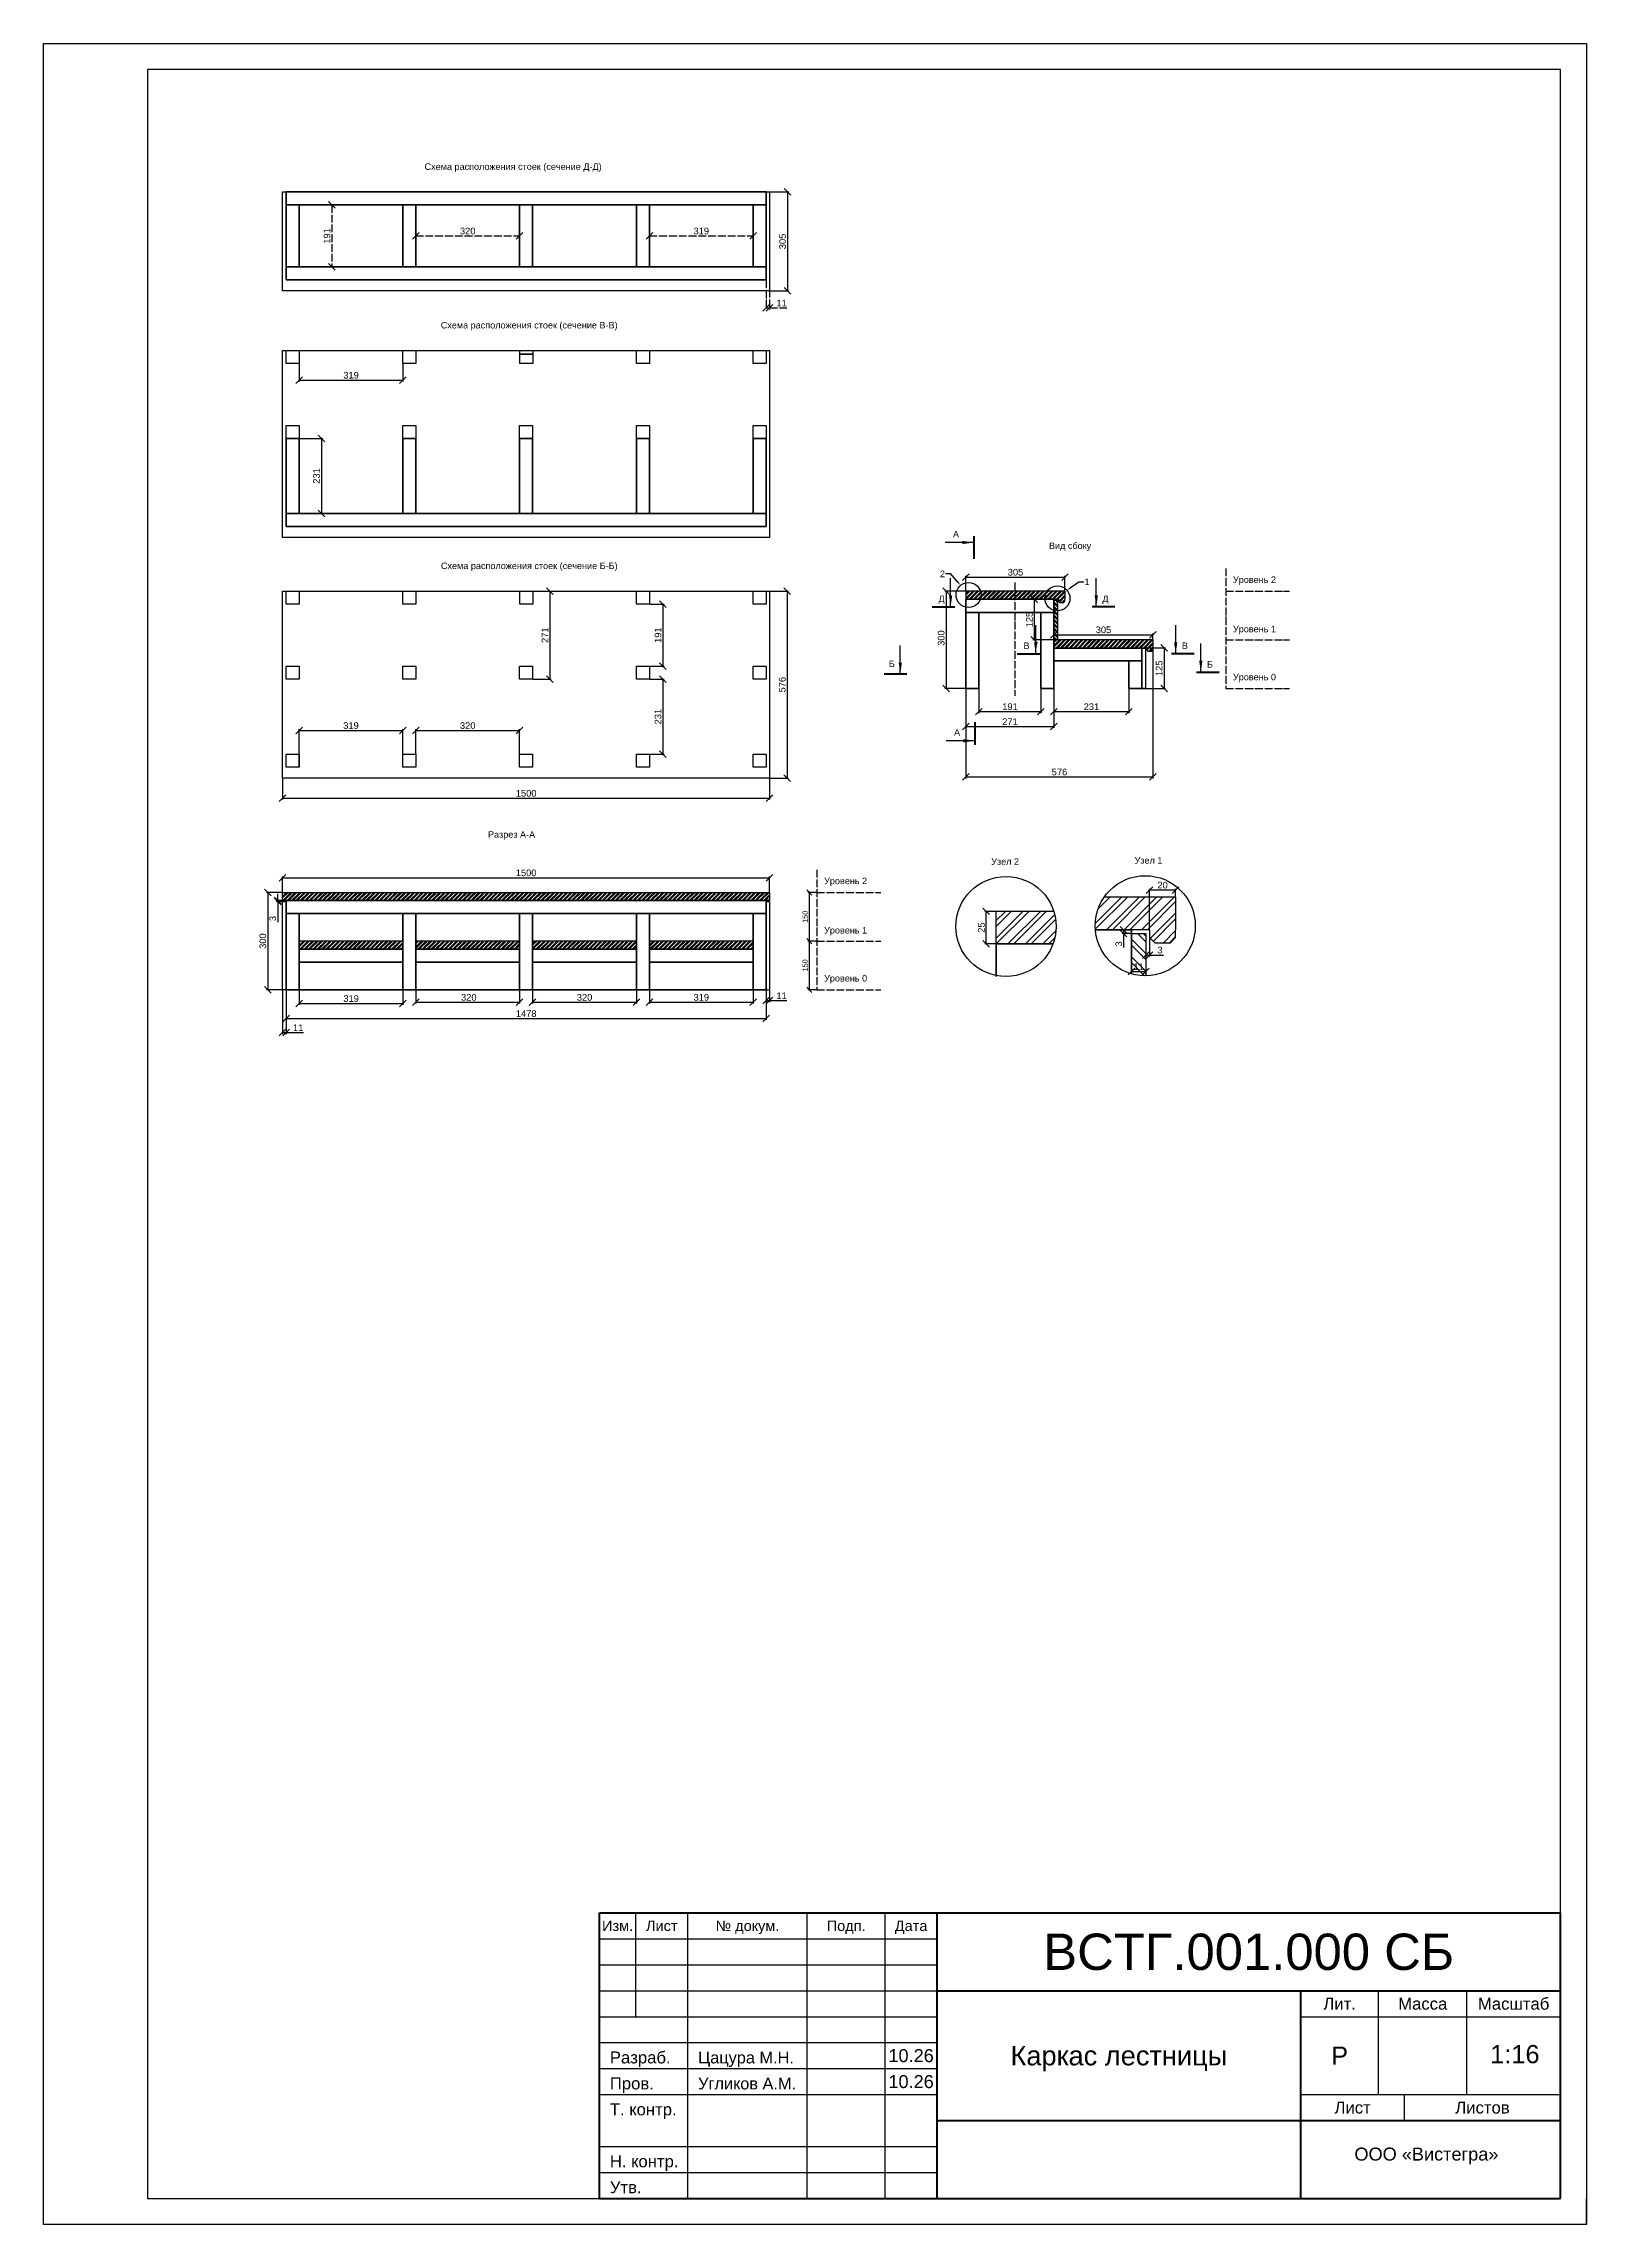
# Model space of a CAD drawing. Header units: millimetres. Extents: x 63961 to 114418, y 167972 to 194301.
# Drawn here: x 104018 to 108770, y 169168 to 175888 of the extents above; entities that cross this region are included whole.
import ezdxf
from ezdxf import colors
from ezdxf.entities.mleader import LeaderData, LeaderLine
from ezdxf.enums import TextEntityAlignment as Align
from ezdxf.math import Vec2, Vec3

# ---------------------------------------------------------------- set-up
doc = ezdxf.new("R2010")
doc.units = ezdxf.units.MM
doc.linetypes.add('ACAD_ISO04W100', pattern=[30, 24, -3, 0, -3])
for name, color, linetype in [('Доска МПК 11х145х3000', 32, 'Continuous'), ('Заливка доски', 32, 'Continuous'), ('Заливка ступени', 52, 'Continuous'), ('Оси', 120, 'ACAD_ISO04W100'), ('Размеры', 140, 'Continuous'), ('Рамка', 7, 'Continuous'), ('Ступень СМ305', 52, 'Continuous')]:
    doc.layers.add(name, color=color, linetype=linetype)
doc.layers.add('Профиль 40x40', color=7, linetype='Continuous', lineweight=35)
doc.styles.get("Standard").update_dxf_attribs({"font": 'arial.ttf'})
doc.dimstyles.new('Копия Аннотативный', dxfattribs={"dimscale": 0, "dimtxt": 20.5, "dimasz": 20.5, "dimexe": 4.25, "dimexo": 0.625, "dimgap": 4.625, "dimtad": 1, "dimtxsty": 'Standard', "dimblk": 'OBLIQUE', "dimcen": 20.5, "dimclrd": 4, "dimclrt": 4, "dimadec": 0, "dimazin": 0, "dimtfac": 1, "dimtmove": 0, "dimatfit": 3, "dimfxl": 1, "dimtfillclr": 4, "dimarcsym": 0})
pattern_1 = [(225, (3381.5615, -11297.189), (6.7351921, -6.7351921), []), (225, (3377.071, -11297.189), (6.7351921, -6.7351921), [])]

msp = doc.modelspace()

# ---------------------------------------------------------------- texts
at = {"layer": 'Оси'}
for s, p in [('Уровень 2', (107681.726, 174225.664)), ('Уровень 1', (107681.726, 174073.591)), ('Уровень 0', (107681.726, 173925.664)), ('Уровень 2', (106422.323, 173297.46)), ('Уровень 1', (106422.323, 173145.387)), ('Уровень 0', (106422.323, 172997.46))]:
    msp.add_text(s, height=20, dxfattribs=at).set_placement(p)
at = {"layer": 'Размеры'}
msp.add_text('Вид сбоку', height=20, dxfattribs=at).set_placement((107114.983, 174330.171))
at = {"layer": 'Размеры', "color": 2, "char_height": 20}
for s, insert, attachment_point in [('Схема расположения стоек (сечение Д-Д)', (105737.054, 175518.573), 3), ('Схема расположения стоек (сечение В-В)', (105786.256, 175029.858), 3), ('А', (106837.901, 174386.051), 3), ('Схема расположения стоек (сечение Б-Б)', (105786.256, 174288.335), 3), ('Д', (106774.546, 174186.446), 1), ('Д', (107298.208, 174186.446), 3), ('Б', (106640.116, 173986.241), 3), ('В', (107036.564, 174042.173), 1), ('В', (107542.8, 174042.173), 3), ('Б', (107620.154, 173984.845), 3), ('А', (106841.151, 173775.059), 3), ('Разрез А-А', (105532.176, 173460.518), 3)]:
    msp.add_mtext(s, dxfattribs=dict(at, insert=insert, attachment_point=attachment_point))
at = {"layer": 'Размеры', "char_height": 20, "attachment_point": 3}
for s, insert in [('Узел 2', (107022.708, 173377.203)), ('Узел 1', (107464.289, 173380.695))]:
    msp.add_mtext(s, dxfattribs=dict(at, insert=insert))
at = {"layer": 'Рамка'}
for s, height, p in [('Изм.', 32, (105786.25, 170087.573)), ('Лист', 32, (105922.25, 170087.573)), ('№ докум.', 32, (106186.25, 170087.573)), ('Подп.', 32, (106490.25, 170087.573)), ('Дата', 32, (106690.25, 170087.573)), ('ВСТГ.001.000 СБ', 112, (107730.25, 170007.573)), ('Лит.', 36.8, (108010.25, 169847.573)), ('Масса', 36.8, (108266.25, 169847.573)), ('Масштаб', 36.8, (108546.25, 169847.573)), ('10.26', 40, (106690.25, 169687.573)), ('Каркас лестницы', 60, (107330.25, 169687.573)), ('Р', 56, (108010.25, 169687.573)), ('1:16', 56, (108549.996, 169692.26)), ('10.26', 40, (106690.25, 169607.573)), ('Лист', 36.8, (108050.25, 169527.573)), ('Листов', 36.8, (108450.25, 169527.573)), ('ООО «Вистегра»', 40, (108277.586, 169384.246))]:
    msp.add_text(s, height=height, dxfattribs=at).set_placement(p, align=Align.MIDDLE_CENTER)
for s, height, p in [('Разраб.', 36.8, (105762.25, 169663.573)), ('Цацура М.Н.', 36, (106034.25, 169663.573)), ('Пров.', 36.8, (105762.25, 169583.573)), ('Угликов А.М.', 36, (106034.25, 169583.573)), ('Т. контр.', 36.8, (105762.25, 169503.573)), ('Н. контр.', 36.8, (105762.25, 169343.573)), ('Утв.', 36.8, (105762.25, 169263.573))]:
    msp.add_text(s, height=height, dxfattribs=at).set_placement(p)

# ---------------------------------------------------------------- blocks, each defined once
blk = doc.blocks.new('Ступень из ДПК CM 305')
at = {"layer": 'Ступень СМ305'}
for p, q in [((103547.4, 186120.8), (103242.4, 186120.8)), ((103242.4, 186120.8), (103242.4, 186095.8)), ((103527.4, 186095.8), (103242.4, 186095.8)), ((103527.4, 186095.8), (103524.4, 186095.8)), ((103527.4, 186095.8), (103527.4, 186089.8)), ((103527.4, 186089.8), (103531.4, 186085.8)), ((103531.4, 186085.8), (103543.4, 186085.8)), ((103543.4, 186085.8), (103547.4, 186089.8)), ((103547.4, 186120.8), (103547.4, 186095.8)), ((103547.4, 186089.8), (103547.4, 186095.8))]:
    blk.add_line(p, q, dxfattribs=at)
blk = doc.blocks.new('_Oblique')
at = {"color": 0, "linetype": 'ByBlock', "lineweight": -2}
blk.add_line((-0.5, -0.5), (0.5, 0.5), dxfattribs=at)
blk = doc.blocks.new('*D894')
at = {"layer": 'Defpoints', "color": 0, "transparency": 16777216}
for p in [(106859.3, 174200.2), (106798.1, 173900.2), (106859.3, 173900.2)]:
    blk.add_point(p, dxfattribs=at)
at = {"layer": 'Размеры', "color": 0, "lineweight": -2, "transparency": 16777216}
for p, q in [((106858.7, 174200.2), (106793.9, 174200.2)), ((106858.7, 173900.2), (106793.9, 173900.2))]:
    blk.add_line(p, q, dxfattribs=at)
at = {"layer": 'Размеры', "color": 4, "lineweight": -2, "transparency": 16777216}
blk.add_line((106798.1, 174200.2), (106798.1, 173900.2), dxfattribs=at)
at = {"layer": 'Размеры', "color": 4, "lineweight": -2, "transparency": 16777216, "xscale": 20.5, "yscale": 20.5, "zscale": 20.5}
for p, rotation in [((106798.1, 174200.2), 90), ((106798.1, 173900.2), 270)]:
    blk.add_blockref('_Oblique', p, dxfattribs=dict(at, rotation=rotation))
at = {"layer": 'Размеры', "color": 4, "transparency": 16777216, "insert": (106783, 174055.7), "char_height": 20.5, "attachment_point": 5, "rotation": 90}
blk.add_mtext('300', dxfattribs=at)
blk = doc.blocks.new('*D895')
at = {"layer": 'Defpoints', "color": 0, "transparency": 16777216}
for p in [(106859.3, 174200.2), (107164.3, 174243.5), (107164.3, 174200.2)]:
    blk.add_point(p, dxfattribs=at)
at = {"layer": 'Заливка ступени', "color": 0, "lineweight": -2, "transparency": 16777216}
for p, q in [((106859.3, 174200.8), (106859.3, 174247.8)), ((107164.3, 174200.8), (107164.3, 174247.8))]:
    blk.add_line(p, q, dxfattribs=at)
at = {"layer": 'Заливка ступени', "color": 4, "lineweight": -2, "transparency": 16777216}
blk.add_line((106859.3, 174243.5), (107164.3, 174243.5), dxfattribs=at)
at = {"layer": 'Заливка ступени', "color": 4, "lineweight": -2, "transparency": 16777216, "xscale": 20.5, "yscale": 20.5, "zscale": 20.5, "rotation": 180}
blk.add_blockref('_Oblique', (106859.3, 174243.5), dxfattribs=at)
at = {"layer": 'Заливка ступени', "color": 4, "lineweight": -2, "transparency": 16777216, "xscale": 20.5, "yscale": 20.5, "zscale": 20.5}
blk.add_blockref('_Oblique', (107164.3, 174243.5), dxfattribs=at)
at = {"layer": 'Заливка ступени', "color": 4, "transparency": 16777216, "insert": (107011.8, 174258.6), "char_height": 20.5, "attachment_point": 5}
blk.add_mtext('305', dxfattribs=at)
blk = doc.blocks.new('*D896')
at = {"layer": 'Defpoints', "color": 0, "transparency": 16777216}
for p in [(107130.3, 174050.2), (107435.3, 174066), (107435.3, 174050.2)]:
    blk.add_point(p, dxfattribs=at)
at = {"layer": 'Размеры', "color": 0, "lineweight": -2, "transparency": 16777216}
for p, q in [((107130.3, 174050.8), (107130.3, 174070.3)), ((107435.3, 174050.8), (107435.3, 174070.3))]:
    blk.add_line(p, q, dxfattribs=at)
at = {"layer": 'Размеры', "color": 4, "lineweight": -2, "transparency": 16777216}
blk.add_line((107130.3, 174066), (107435.3, 174066), dxfattribs=at)
at = {"layer": 'Размеры', "color": 4, "lineweight": -2, "transparency": 16777216, "xscale": 20.5, "yscale": 20.5, "zscale": 20.5, "rotation": 180}
blk.add_blockref('_Oblique', (107130.3, 174066), dxfattribs=at)
at = {"layer": 'Размеры', "color": 4, "lineweight": -2, "transparency": 16777216, "xscale": 20.5, "yscale": 20.5, "zscale": 20.5}
blk.add_blockref('_Oblique', (107435.3, 174066), dxfattribs=at)
at = {"layer": 'Размеры', "color": 4, "transparency": 16777216, "insert": (107282.8, 174081.1), "char_height": 20.5, "attachment_point": 5}
blk.add_mtext('305', dxfattribs=at)
blk = doc.blocks.new('*D897')
at = {"layer": 'Defpoints', "color": 0, "transparency": 16777216}
for p in [(107401.3, 174025.2), (107401.3, 173900.2), (107469.5, 173900.2)]:
    blk.add_point(p, dxfattribs=at)
at = {"layer": 'Размеры', "color": 0, "lineweight": -2, "transparency": 16777216}
for p, q in [((107401.9, 174025.2), (107473.8, 174025.2)), ((107401.9, 173900.2), (107473.8, 173900.2))]:
    blk.add_line(p, q, dxfattribs=at)
at = {"layer": 'Размеры', "color": 4, "lineweight": -2, "transparency": 16777216}
blk.add_line((107469.5, 174025.2), (107469.5, 173900.2), dxfattribs=at)
at = {"layer": 'Размеры', "color": 4, "lineweight": -2, "transparency": 16777216, "xscale": 20.5, "yscale": 20.5, "zscale": 20.5}
for p, rotation in [((107469.5, 174025.2), 90), ((107469.5, 173900.2), 270)]:
    blk.add_blockref('_Oblique', p, dxfattribs=dict(at, rotation=rotation))
at = {"layer": 'Размеры', "color": 4, "transparency": 16777216, "insert": (107454.4, 173962.7), "char_height": 20.5, "attachment_point": 5, "rotation": 90}
blk.add_mtext('125', dxfattribs=at)
blk = doc.blocks.new('*D898')
at = {"layer": 'Defpoints', "color": 0, "transparency": 16777216}
for p in [(107130.3, 174175.2), (107069.7, 174050.2), (107130.3, 174050.2)]:
    blk.add_point(p, dxfattribs=at)
at = {"layer": 'Размеры', "color": 0, "lineweight": -2, "transparency": 16777216}
for p, q in [((107129.7, 174175.2), (107065.5, 174175.2)), ((107129.7, 174050.2), (107065.5, 174050.2))]:
    blk.add_line(p, q, dxfattribs=at)
at = {"layer": 'Размеры', "color": 4, "lineweight": -2, "transparency": 16777216}
blk.add_line((107069.7, 174175.2), (107069.7, 174050.2), dxfattribs=at)
at = {"layer": 'Размеры', "color": 4, "lineweight": -2, "transparency": 16777216, "xscale": 20.5, "yscale": 20.5, "zscale": 20.5}
for p, rotation in [((107069.7, 174175.2), 90), ((107069.7, 174050.2), 270)]:
    blk.add_blockref('_Oblique', p, dxfattribs=dict(at, rotation=rotation))
at = {"layer": 'Размеры', "color": 4, "transparency": 16777216, "insert": (107054.7, 174112.7), "char_height": 20.5, "attachment_point": 5, "rotation": 90}
blk.add_mtext('125', dxfattribs=at)
blk = doc.blocks.new('*D899')
at = {"layer": 'Defpoints', "color": 0, "transparency": 16777216}
for p in [(107345, 173145.2), (107368.9, 173157.2), (107368.9, 173145.2)]:
    blk.add_point(p, dxfattribs=at)
at = {"layer": 'Размеры', "color": 0, "lineweight": -2, "transparency": 16777216}
for p, q in [((107368.3, 173157.2), (107340.7, 173157.2)), ((107368.3, 173145.2), (107340.7, 173145.2))]:
    blk.add_line(p, q, dxfattribs=at)
at = {"layer": 'Размеры', "color": 4, "lineweight": -2, "transparency": 16777216}
for p, q in [((107345, 173157.2), (107345, 173145.2)), ((107345, 173145.2), (107345, 173102))]:
    blk.add_line(p, q, dxfattribs=at)
at = {"layer": 'Размеры', "color": 4, "lineweight": -2, "transparency": 16777216, "xscale": 20.5, "yscale": 20.5, "zscale": 20.5}
for p, rotation in [((107345, 173157.2), 90), ((107345, 173145.2), 270)]:
    blk.add_blockref('_Oblique', p, dxfattribs=dict(at, rotation=rotation))
at = {"layer": 'Размеры', "color": 4, "transparency": 16777216, "insert": (107329.9, 173113.3), "char_height": 20.5, "attachment_point": 5, "rotation": 90}
blk.add_mtext('3', dxfattribs=at)
blk = doc.blocks.new('*D913')
at = {"layer": 'Defpoints', "color": 0, "transparency": 16777216}
for p in [(107412.9, 173145.2), (107424.9, 173145.2), (107424.9, 173078.9)]:
    blk.add_point(p, dxfattribs=at)
at = {"layer": 'Размеры', "color": 0, "lineweight": -2, "transparency": 16777216}
for p, q in [((107412.9, 173144.5), (107412.9, 173074.6)), ((107424.9, 173144.5), (107424.9, 173074.6))]:
    blk.add_line(p, q, dxfattribs=at)
at = {"layer": 'Размеры', "color": 4, "lineweight": -2, "transparency": 16777216}
for p, q in [((107412.9, 173078.9), (107424.9, 173078.9)), ((107424.9, 173078.9), (107468.1, 173078.9))]:
    blk.add_line(p, q, dxfattribs=at)
at = {"layer": 'Размеры', "color": 4, "lineweight": -2, "transparency": 16777216, "xscale": 20.5, "yscale": 20.5, "zscale": 20.5, "rotation": 180}
blk.add_blockref('_Oblique', (107412.9, 173078.9), dxfattribs=at)
at = {"layer": 'Размеры', "color": 4, "lineweight": -2, "transparency": 16777216, "xscale": 20.5, "yscale": 20.5, "zscale": 20.5}
blk.add_blockref('_Oblique', (107424.9, 173078.9), dxfattribs=at)
at = {"layer": 'Размеры', "color": 4, "transparency": 16777216, "insert": (107456.8, 173094), "char_height": 20.5, "attachment_point": 5}
blk.add_mtext('3', dxfattribs=at)
blk = doc.blocks.new('*D914')
at = {"layer": 'Defpoints', "color": 0, "transparency": 16777216}
for p in [(106921.9, 173213.7), (106951, 173213.7), (106951, 173113.7)]:
    blk.add_point(p, dxfattribs=at)
at = {"layer": 'Размеры', "color": 0, "lineweight": -2, "transparency": 16777216}
for p, q in [((106950.4, 173213.7), (106917.6, 173213.7)), ((106950.4, 173113.7), (106917.6, 173113.7))]:
    blk.add_line(p, q, dxfattribs=at)
at = {"layer": 'Размеры', "color": 4, "lineweight": -2, "transparency": 16777216}
blk.add_line((106921.9, 173113.7), (106921.9, 173213.7), dxfattribs=at)
at = {"layer": 'Размеры', "color": 4, "lineweight": -2, "transparency": 16777216, "xscale": 20.5, "yscale": 20.5, "zscale": 20.5}
for p, rotation in [((106921.9, 173213.7), 90), ((106921.9, 173113.7), 270)]:
    blk.add_blockref('_Oblique', p, dxfattribs=dict(at, rotation=rotation))
at = {"layer": 'Размеры', "color": 4, "transparency": 16777216, "insert": (106906.8, 173163.7), "char_height": 20.5, "attachment_point": 5, "rotation": 90}
blk.add_mtext('25', dxfattribs=at)
blk = doc.blocks.new('*D915')
at = {"layer": 'Defpoints', "color": 0, "transparency": 16777216}
for p in [(107424.9, 173279.2), (107504.9, 173257.2), (107424.9, 173157.2)]:
    blk.add_point(p, dxfattribs=at)
at = {"layer": 'Размеры', "color": 0, "lineweight": -2, "transparency": 16777216}
for p, q in [((107424.9, 173157.8), (107424.9, 173283.4)), ((107504.9, 173257.8), (107504.9, 173283.4))]:
    blk.add_line(p, q, dxfattribs=at)
at = {"layer": 'Размеры', "color": 4, "lineweight": -2, "transparency": 16777216}
blk.add_line((107504.9, 173279.2), (107424.9, 173279.2), dxfattribs=at)
at = {"layer": 'Размеры', "color": 4, "lineweight": -2, "transparency": 16777216, "xscale": 20.5, "yscale": 20.5, "zscale": 20.5, "rotation": 180}
blk.add_blockref('_Oblique', (107424.9, 173279.2), dxfattribs=at)
at = {"layer": 'Размеры', "color": 4, "lineweight": -2, "transparency": 16777216, "xscale": 20.5, "yscale": 20.5, "zscale": 20.5}
blk.add_blockref('_Oblique', (107504.9, 173279.2), dxfattribs=at)
at = {"layer": 'Размеры', "color": 4, "transparency": 16777216, "insert": (107464.9, 173294.3), "char_height": 20.5, "attachment_point": 5}
blk.add_mtext('20', dxfattribs=at)
blk = doc.blocks.new('*D916')
at = {"layer": 'Defpoints', "color": 0, "transparency": 16777216}
for p in [(107368.9, 173020.8), (107412.9, 173028.4), (107412.9, 173020.5)]:
    blk.add_point(p, dxfattribs=at)
at = {"layer": 'Размеры', "color": 0, "lineweight": -2, "transparency": 16777216}
for p, q in [((107368.9, 173021.4), (107368.9, 173032.6)), ((107412.9, 173021.1), (107412.9, 173032.6))]:
    blk.add_line(p, q, dxfattribs=at)
at = {"layer": 'Размеры', "color": 4, "lineweight": -2, "transparency": 16777216}
blk.add_line((107368.9, 173028.4), (107412.9, 173028.4), dxfattribs=at)
at = {"layer": 'Размеры', "color": 4, "lineweight": -2, "transparency": 16777216, "xscale": 20.5, "yscale": 20.5, "zscale": 20.5, "rotation": 180}
blk.add_blockref('_Oblique', (107368.9, 173028.4), dxfattribs=at)
at = {"layer": 'Размеры', "color": 4, "lineweight": -2, "transparency": 16777216, "xscale": 20.5, "yscale": 20.5, "zscale": 20.5}
blk.add_blockref('_Oblique', (107412.9, 173028.4), dxfattribs=at)
at = {"layer": 'Размеры', "color": 4, "transparency": 16777216, "insert": (107390.9, 173043.3), "char_height": 20.5, "attachment_point": 5}
blk.add_mtext('11', dxfattribs=at)
blk = doc.blocks.new('*D917')
at = {"layer": 'Defpoints', "color": 0, "transparency": 16777216}
for p in [(106899.3, 173900.2), (107090.3, 173900.2), (107090.3, 173829)]:
    blk.add_point(p, dxfattribs=at)
at = {"layer": 'Размеры', "color": 0, "lineweight": -2, "transparency": 16777216}
for p, q in [((106899.3, 173899.5), (106899.3, 173824.7)), ((107090.3, 173899.5), (107090.3, 173824.7))]:
    blk.add_line(p, q, dxfattribs=at)
at = {"layer": 'Размеры', "color": 4, "lineweight": -2, "transparency": 16777216}
blk.add_line((106899.3, 173829), (107090.3, 173829), dxfattribs=at)
at = {"layer": 'Размеры', "color": 4, "lineweight": -2, "transparency": 16777216, "xscale": 20.5, "yscale": 20.5, "zscale": 20.5, "rotation": 180}
blk.add_blockref('_Oblique', (106899.3, 173829), dxfattribs=at)
at = {"layer": 'Размеры', "color": 4, "lineweight": -2, "transparency": 16777216, "xscale": 20.5, "yscale": 20.5, "zscale": 20.5}
blk.add_blockref('_Oblique', (107090.3, 173829), dxfattribs=at)
at = {"layer": 'Размеры', "color": 4, "transparency": 16777216, "insert": (106994.8, 173844.1), "char_height": 20.5, "attachment_point": 5}
blk.add_mtext('191', dxfattribs=at)
blk = doc.blocks.new('*D918')
at = {"layer": 'Defpoints', "color": 0, "transparency": 16777216}
for p in [(106254.5, 173317.1), (104754.5, 173272), (106254.5, 173272)]:
    blk.add_point(p, dxfattribs=at)
at = {"layer": 'Размеры', "color": 0, "lineweight": -2, "transparency": 16777216}
for p, q in [((104754.5, 173272.6), (104754.5, 173321.4)), ((106254.5, 173272.6), (106254.5, 173321.4))]:
    blk.add_line(p, q, dxfattribs=at)
at = {"layer": 'Размеры', "color": 4, "lineweight": -2, "transparency": 16777216}
blk.add_line((104754.5, 173317.1), (106254.5, 173317.1), dxfattribs=at)
at = {"layer": 'Размеры', "color": 4, "lineweight": -2, "transparency": 16777216, "xscale": 20.5, "yscale": 20.5, "zscale": 20.5, "rotation": 180}
blk.add_blockref('_Oblique', (104754.5, 173317.1), dxfattribs=at)
at = {"layer": 'Размеры', "color": 4, "lineweight": -2, "transparency": 16777216, "xscale": 20.5, "yscale": 20.5, "zscale": 20.5}
blk.add_blockref('_Oblique', (106254.5, 173317.1), dxfattribs=at)
at = {"layer": 'Размеры', "color": 4, "transparency": 16777216, "insert": (105504.5, 173332.2), "char_height": 20.5, "attachment_point": 5}
blk.add_mtext('1500', dxfattribs=at)
blk = doc.blocks.new('*D919')
at = {"layer": 'Defpoints', "color": 0, "transparency": 16777216}
for p in [(104754.5, 173272), (104708.6, 172972), (104754.5, 172972)]:
    blk.add_point(p, dxfattribs=at)
at = {"layer": 'Размеры', "color": 0, "lineweight": -2, "transparency": 16777216}
for p, q in [((104753.8, 173272), (104704.3, 173272)), ((104753.8, 172972), (104704.3, 172972))]:
    blk.add_line(p, q, dxfattribs=at)
at = {"layer": 'Размеры', "color": 4, "lineweight": -2, "transparency": 16777216}
blk.add_line((104708.6, 173272), (104708.6, 172972), dxfattribs=at)
at = {"layer": 'Размеры', "color": 4, "lineweight": -2, "transparency": 16777216, "xscale": 20.5, "yscale": 20.5, "zscale": 20.5}
for p, rotation in [((104708.6, 173272), 90), ((104708.6, 172972), 270)]:
    blk.add_blockref('_Oblique', p, dxfattribs=dict(at, rotation=rotation))
at = {"layer": 'Размеры', "color": 4, "transparency": 16777216, "insert": (104693.5, 173122), "char_height": 20.5, "attachment_point": 5, "rotation": 90}
blk.add_mtext('300', dxfattribs=at)
blk = doc.blocks.new('*D920')
at = {"layer": 'Defpoints', "color": 0, "transparency": 16777216}
for p in [(104754.5, 172972), (104765.5, 172972), (104765.5, 172840)]:
    blk.add_point(p, dxfattribs=at)
at = {"layer": 'Размеры', "color": 0, "lineweight": -2, "transparency": 16777216}
for p, q in [((104754.5, 172971.3), (104754.5, 172835.7)), ((104765.5, 172971.3), (104765.5, 172835.7))]:
    blk.add_line(p, q, dxfattribs=at)
at = {"layer": 'Размеры', "color": 4, "lineweight": -2, "transparency": 16777216}
for p, q in [((104754.5, 172840), (104765.5, 172840)), ((104765.5, 172840), (104818.7, 172840))]:
    blk.add_line(p, q, dxfattribs=at)
at = {"layer": 'Размеры', "color": 4, "lineweight": -2, "transparency": 16777216, "xscale": 20.5, "yscale": 20.5, "zscale": 20.5, "rotation": 180}
blk.add_blockref('_Oblique', (104754.5, 172840), dxfattribs=at)
at = {"layer": 'Размеры', "color": 4, "lineweight": -2, "transparency": 16777216, "xscale": 20.5, "yscale": 20.5, "zscale": 20.5}
blk.add_blockref('_Oblique', (104765.5, 172840), dxfattribs=at)
at = {"layer": 'Размеры', "color": 4, "transparency": 16777216, "insert": (104802.3, 172854.9), "char_height": 20.5, "attachment_point": 5}
blk.add_mtext('11', dxfattribs=at)
blk = doc.blocks.new('*D921')
at = {"layer": 'Defpoints', "color": 0, "transparency": 16777216}
for p in [(104739.2, 173244), (104754.5, 173247), (104754.5, 173244)]:
    blk.add_point(p, dxfattribs=at)
at = {"layer": 'Размеры', "color": 0, "lineweight": -2, "transparency": 16777216}
for p, q in [((104753.8, 173247), (104734.9, 173247)), ((104753.8, 173244), (104734.9, 173244))]:
    blk.add_line(p, q, dxfattribs=at)
at = {"layer": 'Размеры', "color": 4, "lineweight": -2, "transparency": 16777216}
for p, q in [((104739.2, 173247), (104739.2, 173267.5)), ((104739.2, 173247), (104739.2, 173244)), ((104739.2, 173244), (104739.2, 173180.3))]:
    blk.add_line(p, q, dxfattribs=at)
at = {"layer": 'Размеры', "color": 4, "lineweight": -2, "transparency": 16777216, "xscale": 20.5, "yscale": 20.5, "zscale": 20.5}
for p, rotation in [((104739.2, 173247), 270), ((104739.2, 173244), 90)]:
    blk.add_blockref('_Oblique', p, dxfattribs=dict(at, rotation=rotation))
at = {"layer": 'Размеры', "color": 4, "transparency": 16777216, "insert": (104724.1, 173191.6), "char_height": 20.5, "attachment_point": 5, "rotation": 90}
blk.add_mtext('3', dxfattribs=at)
blk = doc.blocks.new('*D922')
at = {"layer": 'Defpoints', "color": 0, "transparency": 16777216}
for p in [(106243.5, 172972), (106254.5, 172972), (106254.5, 172938.6)]:
    blk.add_point(p, dxfattribs=at)
at = {"layer": 'Размеры', "color": 0, "lineweight": -2, "transparency": 16777216}
for p, q in [((106243.5, 172971.3), (106243.5, 172934.3)), ((106254.5, 172971.3), (106254.5, 172934.3))]:
    blk.add_line(p, q, dxfattribs=at)
at = {"layer": 'Размеры', "color": 4, "lineweight": -2, "transparency": 16777216}
for p, q in [((106243.5, 172938.6), (106254.5, 172938.6)), ((106254.5, 172938.6), (106307.7, 172938.6))]:
    blk.add_line(p, q, dxfattribs=at)
at = {"layer": 'Размеры', "color": 4, "lineweight": -2, "transparency": 16777216, "xscale": 20.5, "yscale": 20.5, "zscale": 20.5, "rotation": 180}
blk.add_blockref('_Oblique', (106243.5, 172938.6), dxfattribs=at)
at = {"layer": 'Размеры', "color": 4, "lineweight": -2, "transparency": 16777216, "xscale": 20.5, "yscale": 20.5, "zscale": 20.5}
blk.add_blockref('_Oblique', (106254.5, 172938.6), dxfattribs=at)
at = {"layer": 'Размеры', "color": 4, "transparency": 16777216, "insert": (106291.3, 172953.5), "char_height": 20.5, "attachment_point": 5}
blk.add_mtext('11', dxfattribs=at)
blk = doc.blocks.new('*D923')
at = {"layer": 'Defpoints', "color": 0, "transparency": 16777216}
for p in [(104805.5, 172972), (105124.5, 172972), (105124.5, 172929.8)]:
    blk.add_point(p, dxfattribs=at)
at = {"layer": 'Размеры', "color": 0, "lineweight": -2, "transparency": 16777216}
for p, q in [((104805.5, 172971.3), (104805.5, 172925.5)), ((105124.5, 172971.3), (105124.5, 172925.5))]:
    blk.add_line(p, q, dxfattribs=at)
at = {"layer": 'Размеры', "color": 4, "lineweight": -2, "transparency": 16777216}
blk.add_line((104805.5, 172929.8), (105124.5, 172929.8), dxfattribs=at)
at = {"layer": 'Размеры', "color": 4, "lineweight": -2, "transparency": 16777216, "xscale": 20.5, "yscale": 20.5, "zscale": 20.5, "rotation": 180}
blk.add_blockref('_Oblique', (104805.5, 172929.8), dxfattribs=at)
at = {"layer": 'Размеры', "color": 4, "lineweight": -2, "transparency": 16777216, "xscale": 20.5, "yscale": 20.5, "zscale": 20.5}
blk.add_blockref('_Oblique', (105124.5, 172929.8), dxfattribs=at)
at = {"layer": 'Размеры', "color": 4, "transparency": 16777216, "insert": (104965.4, 172944.9), "char_height": 20.5, "attachment_point": 5}
blk.add_mtext('319', dxfattribs=at)
blk = doc.blocks.new('*D924')
at = {"layer": 'Defpoints', "color": 0, "transparency": 16777216}
for p in [(105164.5, 172972), (105484.5, 172972), (105484.5, 172933.5)]:
    blk.add_point(p, dxfattribs=at)
at = {"layer": 'Размеры', "color": 0, "lineweight": -2, "transparency": 16777216}
for p, q in [((105164.5, 172971.3), (105164.5, 172929.3)), ((105484.5, 172971.3), (105484.5, 172929.3))]:
    blk.add_line(p, q, dxfattribs=at)
at = {"layer": 'Размеры', "color": 4, "lineweight": -2, "transparency": 16777216}
blk.add_line((105164.5, 172933.5), (105484.5, 172933.5), dxfattribs=at)
at = {"layer": 'Размеры', "color": 4, "lineweight": -2, "transparency": 16777216, "xscale": 20.5, "yscale": 20.5, "zscale": 20.5, "rotation": 180}
blk.add_blockref('_Oblique', (105164.5, 172933.5), dxfattribs=at)
at = {"layer": 'Размеры', "color": 4, "lineweight": -2, "transparency": 16777216, "xscale": 20.5, "yscale": 20.5, "zscale": 20.5}
blk.add_blockref('_Oblique', (105484.5, 172933.5), dxfattribs=at)
at = {"layer": 'Размеры', "color": 4, "transparency": 16777216, "insert": (105327.9, 172948.6), "char_height": 20.5, "attachment_point": 5}
blk.add_mtext('320', dxfattribs=at)
blk = doc.blocks.new('*D900')
at = {"layer": 'Defpoints', "color": 0, "transparency": 16777216}
for p in [(105524.5, 172972), (105844.5, 172972), (105844.5, 172933.5)]:
    blk.add_point(p, dxfattribs=at)
at = {"layer": 'Размеры', "color": 0, "lineweight": -2, "transparency": 16777216}
for p, q in [((105524.5, 172971.3), (105524.5, 172929.3)), ((105844.5, 172971.3), (105844.5, 172929.3))]:
    blk.add_line(p, q, dxfattribs=at)
at = {"layer": 'Размеры', "color": 4, "lineweight": -2, "transparency": 16777216}
blk.add_line((105524.5, 172933.5), (105844.5, 172933.5), dxfattribs=at)
at = {"layer": 'Размеры', "color": 4, "lineweight": -2, "transparency": 16777216, "xscale": 20.5, "yscale": 20.5, "zscale": 20.5, "rotation": 180}
blk.add_blockref('_Oblique', (105524.5, 172933.5), dxfattribs=at)
at = {"layer": 'Размеры', "color": 4, "lineweight": -2, "transparency": 16777216, "xscale": 20.5, "yscale": 20.5, "zscale": 20.5}
blk.add_blockref('_Oblique', (105844.5, 172933.5), dxfattribs=at)
at = {"layer": 'Размеры', "color": 4, "transparency": 16777216, "insert": (105684.5, 172948.6), "char_height": 20.5, "attachment_point": 5}
blk.add_mtext('320', dxfattribs=at)
blk = doc.blocks.new('*D901')
at = {"layer": 'Defpoints', "color": 0, "transparency": 16777216}
for p in [(105884.5, 172972), (106203.5, 172972), (106203.5, 172933.5)]:
    blk.add_point(p, dxfattribs=at)
at = {"layer": 'Размеры', "color": 0, "lineweight": -2, "transparency": 16777216}
for p, q in [((105884.5, 172971.3), (105884.5, 172929.3)), ((106203.5, 172971.3), (106203.5, 172929.3))]:
    blk.add_line(p, q, dxfattribs=at)
at = {"layer": 'Размеры', "color": 4, "lineweight": -2, "transparency": 16777216}
blk.add_line((105884.5, 172933.5), (106203.5, 172933.5), dxfattribs=at)
at = {"layer": 'Размеры', "color": 4, "lineweight": -2, "transparency": 16777216, "xscale": 20.5, "yscale": 20.5, "zscale": 20.5, "rotation": 180}
blk.add_blockref('_Oblique', (105884.5, 172933.5), dxfattribs=at)
at = {"layer": 'Размеры', "color": 4, "lineweight": -2, "transparency": 16777216, "xscale": 20.5, "yscale": 20.5, "zscale": 20.5}
blk.add_blockref('_Oblique', (106203.5, 172933.5), dxfattribs=at)
at = {"layer": 'Размеры', "color": 4, "transparency": 16777216, "insert": (106044, 172948.6), "char_height": 20.5, "attachment_point": 5}
blk.add_mtext('319', dxfattribs=at)
blk = doc.blocks.new('*D902')
at = {"layer": 'Defpoints', "color": 0, "transparency": 16777216}
for p in [(107435.3, 174050.2), (106859.3, 173900.2), (107435.3, 173627.7)]:
    blk.add_point(p, dxfattribs=at)
at = {"layer": 'Размеры', "color": 0, "lineweight": -2, "transparency": 16777216}
for p, q in [((107435.3, 174049.5), (107435.3, 173623.4)), ((106859.3, 173899.5), (106859.3, 173623.4))]:
    blk.add_line(p, q, dxfattribs=at)
at = {"layer": 'Размеры', "color": 4, "lineweight": -2, "transparency": 16777216}
blk.add_line((106859.3, 173627.7), (107435.3, 173627.7), dxfattribs=at)
at = {"layer": 'Размеры', "color": 4, "lineweight": -2, "transparency": 16777216, "xscale": 20.5, "yscale": 20.5, "zscale": 20.5, "rotation": 180}
blk.add_blockref('_Oblique', (106859.3, 173627.7), dxfattribs=at)
at = {"layer": 'Размеры', "color": 4, "lineweight": -2, "transparency": 16777216, "xscale": 20.5, "yscale": 20.5, "zscale": 20.5}
blk.add_blockref('_Oblique', (107435.3, 173627.7), dxfattribs=at)
at = {"layer": 'Размеры', "color": 4, "transparency": 16777216, "insert": (107147.3, 173642.8), "char_height": 20.5, "attachment_point": 5}
blk.add_mtext('576', dxfattribs=at)
blk = doc.blocks.new('*D903')
at = {"layer": 'Defpoints', "color": 0, "transparency": 16777216}
for p in [(107130.3, 173900.2), (107361.3, 173900.2), (107361.3, 173829)]:
    blk.add_point(p, dxfattribs=at)
at = {"layer": 'Размеры', "color": 0, "lineweight": -2, "transparency": 16777216}
for p, q in [((107130.3, 173899.5), (107130.3, 173824.7)), ((107361.3, 173899.5), (107361.3, 173824.7))]:
    blk.add_line(p, q, dxfattribs=at)
at = {"layer": 'Размеры', "color": 4, "lineweight": -2, "transparency": 16777216}
blk.add_line((107130.3, 173829), (107361.3, 173829), dxfattribs=at)
at = {"layer": 'Размеры', "color": 4, "lineweight": -2, "transparency": 16777216, "xscale": 20.5, "yscale": 20.5, "zscale": 20.5, "rotation": 180}
blk.add_blockref('_Oblique', (107130.3, 173829), dxfattribs=at)
at = {"layer": 'Размеры', "color": 4, "lineweight": -2, "transparency": 16777216, "xscale": 20.5, "yscale": 20.5, "zscale": 20.5}
blk.add_blockref('_Oblique', (107361.3, 173829), dxfattribs=at)
at = {"layer": 'Размеры', "color": 4, "transparency": 16777216, "insert": (107245.8, 173844.1), "char_height": 20.5, "attachment_point": 5}
blk.add_mtext('231', dxfattribs=at)
blk = doc.blocks.new('*D904')
at = {"layer": 'Defpoints', "color": 0, "transparency": 16777216}
for p in [(105884.7, 174160.2), (105884.5, 173969.2), (105925.9, 173969.2)]:
    blk.add_point(p, dxfattribs=at)
at = {"layer": 'Размеры', "color": 0, "lineweight": -2, "transparency": 16777216}
for p, q in [((105885.3, 174160.2), (105930.1, 174160.2)), ((105885.1, 173969.2), (105930.1, 173969.2))]:
    blk.add_line(p, q, dxfattribs=at)
at = {"layer": 'Размеры', "color": 4, "lineweight": -2, "transparency": 16777216}
blk.add_line((105925.9, 174160.2), (105925.9, 173969.2), dxfattribs=at)
at = {"layer": 'Размеры', "color": 4, "lineweight": -2, "transparency": 16777216, "xscale": 20.5, "yscale": 20.5, "zscale": 20.5}
for p, rotation in [((105925.9, 174160.2), 90), ((105925.9, 173969.2), 270)]:
    blk.add_blockref('_Oblique', p, dxfattribs=dict(at, rotation=rotation))
at = {"layer": 'Размеры', "color": 4, "transparency": 16777216, "insert": (105910.8, 174064.7), "char_height": 20.5, "attachment_point": 5, "rotation": 90}
blk.add_mtext('191', dxfattribs=at)
blk = doc.blocks.new('*D905')
at = {"layer": 'Defpoints', "color": 0, "transparency": 16777216}
for p in [(105524.7, 174200.2), (105524.5, 173929.2), (105577.2, 173929.2)]:
    blk.add_point(p, dxfattribs=at)
at = {"layer": 'Размеры', "color": 0, "lineweight": -2, "transparency": 16777216}
for p, q in [((105525.3, 174200.2), (105581.5, 174200.2)), ((105525.1, 173929.2), (105581.5, 173929.2))]:
    blk.add_line(p, q, dxfattribs=at)
at = {"layer": 'Размеры', "color": 4, "lineweight": -2, "transparency": 16777216}
blk.add_line((105577.2, 174200.2), (105577.2, 173929.2), dxfattribs=at)
at = {"layer": 'Размеры', "color": 4, "lineweight": -2, "transparency": 16777216, "xscale": 20.5, "yscale": 20.5, "zscale": 20.5}
for p, rotation in [((105577.2, 174200.2), 90), ((105577.2, 173929.2), 270)]:
    blk.add_blockref('_Oblique', p, dxfattribs=dict(at, rotation=rotation))
at = {"layer": 'Размеры', "color": 4, "transparency": 16777216, "insert": (105562.3, 174064.7), "char_height": 20.5, "attachment_point": 5, "rotation": 90}
blk.add_mtext('271', dxfattribs=at)
blk = doc.blocks.new('*D906')
at = {"layer": 'Defpoints', "color": 0, "transparency": 16777216}
for p in [(105884.5, 173929.2), (105884.5, 173698.2), (105925.7, 173698.2)]:
    blk.add_point(p, dxfattribs=at)
at = {"layer": 'Размеры', "color": 0, "lineweight": -2, "transparency": 16777216}
for p, q in [((105885.1, 173929.2), (105929.9, 173929.2)), ((105885.1, 173698.2), (105929.9, 173698.2))]:
    blk.add_line(p, q, dxfattribs=at)
at = {"layer": 'Размеры', "color": 4, "lineweight": -2, "transparency": 16777216}
blk.add_line((105925.7, 173929.2), (105925.7, 173698.2), dxfattribs=at)
at = {"layer": 'Размеры', "color": 4, "lineweight": -2, "transparency": 16777216, "xscale": 20.5, "yscale": 20.5, "zscale": 20.5}
for p, rotation in [((105925.7, 173929.2), 90), ((105925.7, 173698.2), 270)]:
    blk.add_blockref('_Oblique', p, dxfattribs=dict(at, rotation=rotation))
at = {"layer": 'Размеры', "color": 4, "transparency": 16777216, "insert": (105910.6, 173813.7), "char_height": 20.5, "attachment_point": 5, "rotation": 90}
blk.add_mtext('231', dxfattribs=at)
blk = doc.blocks.new('*D907')
at = {"layer": 'Defpoints', "color": 0, "transparency": 16777216}
for p in [(105124.5, 173770.9), (104805.5, 173658.2), (105124.5, 173658.2)]:
    blk.add_point(p, dxfattribs=at)
at = {"layer": 'Размеры', "color": 0, "lineweight": -2, "transparency": 16777216}
for p, q in [((104805.5, 173658.8), (104805.5, 173775.2)), ((105124.5, 173658.8), (105124.5, 173775.2))]:
    blk.add_line(p, q, dxfattribs=at)
at = {"layer": 'Размеры', "color": 4, "lineweight": -2, "transparency": 16777216}
blk.add_line((104805.5, 173770.9), (105124.5, 173770.9), dxfattribs=at)
at = {"layer": 'Размеры', "color": 4, "lineweight": -2, "transparency": 16777216, "xscale": 20.5, "yscale": 20.5, "zscale": 20.5, "rotation": 180}
blk.add_blockref('_Oblique', (104805.5, 173770.9), dxfattribs=at)
at = {"layer": 'Размеры', "color": 4, "lineweight": -2, "transparency": 16777216, "xscale": 20.5, "yscale": 20.5, "zscale": 20.5}
blk.add_blockref('_Oblique', (105124.5, 173770.9), dxfattribs=at)
at = {"layer": 'Размеры', "color": 4, "transparency": 16777216, "insert": (104965, 173786), "char_height": 20.5, "attachment_point": 5}
blk.add_mtext('319', dxfattribs=at)
blk = doc.blocks.new('*D908')
at = {"layer": 'Defpoints', "color": 0, "transparency": 16777216}
for p in [(105484.5, 173770.9), (105164.5, 173698.2), (105484.5, 173698.2)]:
    blk.add_point(p, dxfattribs=at)
at = {"layer": 'Размеры', "color": 0, "lineweight": -2, "transparency": 16777216}
for p, q in [((105164.5, 173698.8), (105164.5, 173775.2)), ((105484.5, 173698.8), (105484.5, 173775.2))]:
    blk.add_line(p, q, dxfattribs=at)
at = {"layer": 'Размеры', "color": 4, "lineweight": -2, "transparency": 16777216}
blk.add_line((105164.5, 173770.9), (105484.5, 173770.9), dxfattribs=at)
at = {"layer": 'Размеры', "color": 4, "lineweight": -2, "transparency": 16777216, "xscale": 20.5, "yscale": 20.5, "zscale": 20.5, "rotation": 180}
blk.add_blockref('_Oblique', (105164.5, 173770.9), dxfattribs=at)
at = {"layer": 'Размеры', "color": 4, "lineweight": -2, "transparency": 16777216, "xscale": 20.5, "yscale": 20.5, "zscale": 20.5}
blk.add_blockref('_Oblique', (105484.5, 173770.9), dxfattribs=at)
at = {"layer": 'Размеры', "color": 4, "transparency": 16777216, "insert": (105324.5, 173786), "char_height": 20.5, "attachment_point": 5}
blk.add_mtext('320', dxfattribs=at)
blk = doc.blocks.new('*D909')
at = {"layer": 'Defpoints', "color": 0, "transparency": 16777216}
for p in [(106399.9, 173272), (106376.7, 173122), (106399.9, 173122)]:
    blk.add_point(p, dxfattribs=at)
at = {"layer": 'Ступень СМ305', "color": 0, "lineweight": -2, "transparency": 16777216}
for p, q in [((106399.2, 173272), (106372.4, 173272)), ((106399.2, 173122), (106372.4, 173122))]:
    blk.add_line(p, q, dxfattribs=at)
at = {"layer": 'Ступень СМ305', "color": 4, "lineweight": -2, "transparency": 16777216}
blk.add_line((106376.7, 173272), (106376.7, 173122), dxfattribs=at)
at = {"layer": 'Ступень СМ305', "color": 4, "lineweight": -2, "transparency": 16777216, "xscale": 16, "yscale": 16, "zscale": 16}
for p, rotation in [((106376.7, 173272), 90), ((106376.7, 173122), 270)]:
    blk.add_blockref('_Oblique', p, dxfattribs=dict(at, rotation=rotation))
at = {"layer": 'Ступень СМ305', "color": 4, "transparency": 16777216, "insert": (106363.9, 173197), "char_height": 16, "attachment_point": 5, "rotation": 90}
blk.add_mtext('150', dxfattribs=at)
blk = doc.blocks.new('*D910')
at = {"layer": 'Defpoints', "color": 0, "transparency": 16777216}
for p in [(106399.2, 173122), (106376.7, 172972), (106399.9, 172972)]:
    blk.add_point(p, dxfattribs=at)
at = {"layer": 'Ступень СМ305', "color": 0, "lineweight": -2, "transparency": 16777216}
for p, q in [((106398.6, 173122), (106372.4, 173122)), ((106399.2, 172972), (106372.4, 172972))]:
    blk.add_line(p, q, dxfattribs=at)
at = {"layer": 'Ступень СМ305', "color": 4, "lineweight": -2, "transparency": 16777216}
blk.add_line((106376.7, 173122), (106376.7, 172972), dxfattribs=at)
at = {"layer": 'Ступень СМ305', "color": 4, "lineweight": -2, "transparency": 16777216, "xscale": 16, "yscale": 16, "zscale": 16}
for p, rotation in [((106376.7, 173122), 90), ((106376.7, 172972), 270)]:
    blk.add_blockref('_Oblique', p, dxfattribs=dict(at, rotation=rotation))
at = {"layer": 'Ступень СМ305', "color": 4, "transparency": 16777216, "insert": (106363.9, 173047), "char_height": 16, "attachment_point": 5, "rotation": 90}
blk.add_mtext('150', dxfattribs=at)
blk = doc.blocks.new('*D911')
at = {"layer": 'Defpoints', "color": 0, "transparency": 16777216}
for p in [(104765.5, 172972), (106243.5, 172972), (106243.5, 172883.3)]:
    blk.add_point(p, dxfattribs=at)
at = {"layer": 'Ступень СМ305', "color": 0, "lineweight": -2, "transparency": 16777216}
for p, q in [((104765.5, 172971.3), (104765.5, 172879.1)), ((106243.5, 172971.3), (106243.5, 172879.1))]:
    blk.add_line(p, q, dxfattribs=at)
at = {"layer": 'Ступень СМ305', "color": 4, "lineweight": -2, "transparency": 16777216}
blk.add_line((104765.5, 172883.3), (106243.5, 172883.3), dxfattribs=at)
at = {"layer": 'Ступень СМ305', "color": 4, "lineweight": -2, "transparency": 16777216, "xscale": 20.5, "yscale": 20.5, "zscale": 20.5, "rotation": 180}
blk.add_blockref('_Oblique', (104765.5, 172883.3), dxfattribs=at)
at = {"layer": 'Ступень СМ305', "color": 4, "lineweight": -2, "transparency": 16777216, "xscale": 20.5, "yscale": 20.5, "zscale": 20.5}
blk.add_blockref('_Oblique', (106243.5, 172883.3), dxfattribs=at)
at = {"layer": 'Ступень СМ305', "color": 4, "transparency": 16777216, "insert": (105504.5, 172898.4), "char_height": 20.5, "attachment_point": 5}
blk.add_mtext('1478', dxfattribs=at)
blk = doc.blocks.new('*D912')
at = {"layer": 'Defpoints', "color": 0, "transparency": 16777216}
for p in [(106859.3, 173900.2), (107130.3, 173900.2), (107130.3, 173783.3)]:
    blk.add_point(p, dxfattribs=at)
at = {"layer": 'Ступень СМ305', "color": 0, "lineweight": -2, "transparency": 16777216}
for p, q in [((106859.3, 173899.5), (106859.3, 173779.1)), ((107130.3, 173899.5), (107130.3, 173779.1))]:
    blk.add_line(p, q, dxfattribs=at)
at = {"layer": 'Ступень СМ305', "color": 4, "lineweight": -2, "transparency": 16777216}
blk.add_line((106859.3, 173783.3), (107130.3, 173783.3), dxfattribs=at)
at = {"layer": 'Ступень СМ305', "color": 4, "lineweight": -2, "transparency": 16777216, "xscale": 20.5, "yscale": 20.5, "zscale": 20.5, "rotation": 180}
blk.add_blockref('_Oblique', (106859.3, 173783.3), dxfattribs=at)
at = {"layer": 'Ступень СМ305', "color": 4, "lineweight": -2, "transparency": 16777216, "xscale": 20.5, "yscale": 20.5, "zscale": 20.5}
blk.add_blockref('_Oblique', (107130.3, 173783.3), dxfattribs=at)
at = {"layer": 'Ступень СМ305', "color": 4, "transparency": 16777216, "insert": (106994.8, 173798.2), "char_height": 20.5, "attachment_point": 5}
blk.add_mtext('271', dxfattribs=at)
blk = doc.blocks.new('*D925')
at = {"layer": 'Defpoints', "color": 0, "transparency": 16777216}
for p in [(106254.5, 174200.2), (106254.5, 173624.2), (106308.4, 173624.2)]:
    blk.add_point(p, dxfattribs=at)
at = {"layer": 'Размеры', "color": 0, "lineweight": -2, "transparency": 16777216}
for p, q in [((106255.1, 174200.2), (106312.7, 174200.2)), ((106255.1, 173624.2), (106312.7, 173624.2))]:
    blk.add_line(p, q, dxfattribs=at)
at = {"layer": 'Размеры', "color": 4, "lineweight": -2, "transparency": 16777216}
blk.add_line((106308.4, 174200.2), (106308.4, 173624.2), dxfattribs=at)
at = {"layer": 'Размеры', "color": 4, "lineweight": -2, "transparency": 16777216, "xscale": 20.5, "yscale": 20.5, "zscale": 20.5}
for p, rotation in [((106308.4, 174200.2), 90), ((106308.4, 173624.2), 270)]:
    blk.add_blockref('_Oblique', p, dxfattribs=dict(at, rotation=rotation))
at = {"layer": 'Размеры', "color": 4, "transparency": 16777216, "insert": (106293.3, 173912.2), "char_height": 20.5, "attachment_point": 5, "rotation": 90}
blk.add_mtext('576', dxfattribs=at)
blk = doc.blocks.new('*D926')
at = {"layer": 'Defpoints', "color": 0, "transparency": 16777216}
for p in [(104754.5, 173624.2), (106254.5, 173624.2), (106254.5, 173562.3)]:
    blk.add_point(p, dxfattribs=at)
at = {"layer": 'Размеры', "color": 0, "lineweight": -2, "transparency": 16777216}
for p, q in [((104754.5, 173623.5), (104754.5, 173558)), ((106254.5, 173623.5), (106254.5, 173558))]:
    blk.add_line(p, q, dxfattribs=at)
at = {"layer": 'Размеры', "color": 4, "lineweight": -2, "transparency": 16777216}
blk.add_line((104754.5, 173562.3), (106254.5, 173562.3), dxfattribs=at)
at = {"layer": 'Размеры', "color": 4, "lineweight": -2, "transparency": 16777216, "xscale": 20.5, "yscale": 20.5, "zscale": 20.5, "rotation": 180}
blk.add_blockref('_Oblique', (104754.5, 173562.3), dxfattribs=at)
at = {"layer": 'Размеры', "color": 4, "lineweight": -2, "transparency": 16777216, "xscale": 20.5, "yscale": 20.5, "zscale": 20.5}
blk.add_blockref('_Oblique', (106254.5, 173562.3), dxfattribs=at)
at = {"layer": 'Размеры', "color": 4, "transparency": 16777216, "insert": (105504.5, 173577.4), "char_height": 20.5, "attachment_point": 5}
blk.add_mtext('1500', dxfattribs=at)
blk = doc.blocks.new('*D927')
at = {"layer": 'Defpoints', "color": 0, "transparency": 16777216}
for p in [(106254.5, 175430.4), (106254.5, 175125.4), (106309.5, 175125.4)]:
    blk.add_point(p, dxfattribs=at)
at = {"layer": 'Размеры', "color": 0, "lineweight": -2, "transparency": 16777216}
for p, q in [((106255.1, 175430.4), (106313.7, 175430.4)), ((106255.1, 175125.4), (106313.7, 175125.4))]:
    blk.add_line(p, q, dxfattribs=at)
at = {"layer": 'Размеры', "color": 4, "lineweight": -2, "transparency": 16777216}
blk.add_line((106309.5, 175430.4), (106309.5, 175125.4), dxfattribs=at)
at = {"layer": 'Размеры', "color": 4, "lineweight": -2, "transparency": 16777216, "xscale": 20.5, "yscale": 20.5, "zscale": 20.5}
for p, rotation in [((106309.5, 175430.4), 90), ((106309.5, 175125.4), 270)]:
    blk.add_blockref('_Oblique', p, dxfattribs=dict(at, rotation=rotation))
at = {"layer": 'Размеры', "color": 4, "transparency": 16777216, "insert": (106294.4, 175277.9), "char_height": 20.5, "attachment_point": 5, "rotation": 90}
blk.add_mtext('305', dxfattribs=at)
blk = doc.blocks.new('*D928')
at = {"layer": 'Defpoints', "color": 0, "transparency": 16777216}
for p in [(104805.5, 174670.7), (104805.5, 174439.7), (104873.9, 174439.7)]:
    blk.add_point(p, dxfattribs=at)
at = {"layer": 'Размеры', "color": 0, "lineweight": -2, "transparency": 16777216}
for p, q in [((104806.1, 174670.7), (104878.2, 174670.7)), ((104806.1, 174439.7), (104878.2, 174439.7))]:
    blk.add_line(p, q, dxfattribs=at)
at = {"layer": 'Размеры', "color": 4, "lineweight": -2, "transparency": 16777216}
blk.add_line((104873.9, 174670.7), (104873.9, 174439.7), dxfattribs=at)
at = {"layer": 'Размеры', "color": 4, "lineweight": -2, "transparency": 16777216, "xscale": 20.5, "yscale": 20.5, "zscale": 20.5}
for p, rotation in [((104873.9, 174670.7), 90), ((104873.9, 174439.7), 270)]:
    blk.add_blockref('_Oblique', p, dxfattribs=dict(at, rotation=rotation))
at = {"layer": 'Размеры', "color": 4, "transparency": 16777216, "insert": (104858.8, 174555.2), "char_height": 20.5, "attachment_point": 5, "rotation": 90}
blk.add_mtext('231', dxfattribs=at)
blk = doc.blocks.new('*D929')
at = {"layer": 'Defpoints', "color": 0, "transparency": 16777216}
for p in [(104805.7, 174901.7), (105124.7, 174901.7), (105124.7, 174850.5)]:
    blk.add_point(p, dxfattribs=at)
at = {"layer": 'Размеры', "color": 0, "lineweight": -2, "transparency": 16777216}
for p, q in [((104805.7, 174901.1), (104805.7, 174846.3)), ((105124.7, 174901.1), (105124.7, 174846.3))]:
    blk.add_line(p, q, dxfattribs=at)
at = {"layer": 'Размеры', "color": 4, "lineweight": -2, "transparency": 16777216}
blk.add_line((104805.7, 174850.5), (105124.7, 174850.5), dxfattribs=at)
at = {"layer": 'Размеры', "color": 4, "lineweight": -2, "transparency": 16777216, "xscale": 20.5, "yscale": 20.5, "zscale": 20.5, "rotation": 180}
blk.add_blockref('_Oblique', (104805.7, 174850.5), dxfattribs=at)
at = {"layer": 'Размеры', "color": 4, "lineweight": -2, "transparency": 16777216, "xscale": 20.5, "yscale": 20.5, "zscale": 20.5}
blk.add_blockref('_Oblique', (105124.7, 174850.5), dxfattribs=at)
at = {"layer": 'Размеры', "color": 4, "transparency": 16777216, "insert": (104965.2, 174865.6), "char_height": 20.5, "attachment_point": 5}
blk.add_mtext('319', dxfattribs=at)
blk = doc.blocks.new('*D930')
at = {"layer": 'Defpoints', "color": 0, "transparency": 16777216}
for p in [(106243.5, 175159.4), (106254.5, 175160.2), (106254.5, 175073)]:
    blk.add_point(p, dxfattribs=at)
at = {"layer": 'Оси', "color": 0, "lineweight": -2, "transparency": 16777216}
for p, q in [((106243.5, 175158.8), (106243.5, 175068.7)), ((106254.5, 175159.5), (106254.5, 175068.7))]:
    blk.add_line(p, q, dxfattribs=at)
at = {"layer": 'Оси', "color": 4, "lineweight": -2, "transparency": 16777216}
for p, q in [((106243.5, 175073), (106254.5, 175073)), ((106254.5, 175073), (106307.7, 175073))]:
    blk.add_line(p, q, dxfattribs=at)
at = {"layer": 'Оси', "color": 4, "lineweight": -2, "transparency": 16777216, "xscale": 20.5, "yscale": 20.5, "zscale": 20.5, "rotation": 180}
blk.add_blockref('_Oblique', (106243.5, 175073), dxfattribs=at)
at = {"layer": 'Оси', "color": 4, "lineweight": -2, "transparency": 16777216, "xscale": 20.5, "yscale": 20.5, "zscale": 20.5}
blk.add_blockref('_Oblique', (106254.5, 175073), dxfattribs=at)
at = {"layer": 'Оси', "color": 4, "transparency": 16777216, "insert": (106291.3, 175087.9), "char_height": 20.5, "attachment_point": 5}
blk.add_mtext('11', dxfattribs=at)
blk = doc.blocks.new('*D931')
at = {"layer": 'Defpoints', "color": 0, "transparency": 16777216}
for p in [(105884.5, 175390.4), (106203.5, 175390.4), (106203.5, 175294.9)]:
    blk.add_point(p, dxfattribs=at)
at = {"layer": 'Оси', "color": 0, "lineweight": -2, "transparency": 16777216}
for p, q in [((105884.5, 175389.8), (105884.5, 175290.6)), ((106203.5, 175389.8), (106203.5, 175290.6))]:
    blk.add_line(p, q, dxfattribs=at)
at = {"layer": 'Оси', "color": 4, "lineweight": -2, "transparency": 16777216}
blk.add_line((105884.5, 175294.9), (106203.5, 175294.9), dxfattribs=at)
at = {"layer": 'Оси', "color": 4, "lineweight": -2, "transparency": 16777216, "xscale": 20.5, "yscale": 20.5, "zscale": 20.5, "rotation": 180}
blk.add_blockref('_Oblique', (105884.5, 175294.9), dxfattribs=at)
at = {"layer": 'Оси', "color": 4, "lineweight": -2, "transparency": 16777216, "xscale": 20.5, "yscale": 20.5, "zscale": 20.5}
blk.add_blockref('_Oblique', (106203.5, 175294.9), dxfattribs=at)
at = {"layer": 'Оси', "color": 4, "transparency": 16777216, "insert": (106044, 175310), "char_height": 20.5, "attachment_point": 5}
blk.add_mtext('319', dxfattribs=at)
blk = doc.blocks.new('*D932')
at = {"layer": 'Defpoints', "color": 0, "transparency": 16777216}
for p in [(105164.5, 175390.4), (105484.5, 175390.4), (105484.5, 175294.9)]:
    blk.add_point(p, dxfattribs=at)
at = {"layer": 'Оси', "color": 0, "lineweight": -2, "transparency": 16777216}
for p, q in [((105164.5, 175389.8), (105164.5, 175290.6)), ((105484.5, 175389.8), (105484.5, 175290.6))]:
    blk.add_line(p, q, dxfattribs=at)
at = {"layer": 'Оси', "color": 4, "lineweight": -2, "transparency": 16777216}
blk.add_line((105164.5, 175294.9), (105484.5, 175294.9), dxfattribs=at)
at = {"layer": 'Оси', "color": 4, "lineweight": -2, "transparency": 16777216, "xscale": 20.5, "yscale": 20.5, "zscale": 20.5, "rotation": 180}
blk.add_blockref('_Oblique', (105164.5, 175294.9), dxfattribs=at)
at = {"layer": 'Оси', "color": 4, "lineweight": -2, "transparency": 16777216, "xscale": 20.5, "yscale": 20.5, "zscale": 20.5}
blk.add_blockref('_Oblique', (105484.5, 175294.9), dxfattribs=at)
at = {"layer": 'Оси', "color": 4, "transparency": 16777216, "insert": (105324.5, 175310), "char_height": 20.5, "attachment_point": 5}
blk.add_mtext('320', dxfattribs=at)
blk = doc.blocks.new('*D933')
at = {"layer": 'Defpoints', "color": 0, "transparency": 16777216}
for p in [(104805.5, 175390.4), (104805.5, 175199.4), (104906.2, 175199.4)]:
    blk.add_point(p, dxfattribs=at)
at = {"layer": 'Оси', "color": 0, "lineweight": -2, "transparency": 16777216}
for p, q in [((104806.1, 175390.4), (104910.5, 175390.4)), ((104806.1, 175199.4), (104910.5, 175199.4))]:
    blk.add_line(p, q, dxfattribs=at)
at = {"layer": 'Оси', "color": 4, "lineweight": -2, "transparency": 16777216}
blk.add_line((104906.2, 175390.4), (104906.2, 175199.4), dxfattribs=at)
at = {"layer": 'Оси', "color": 4, "lineweight": -2, "transparency": 16777216, "xscale": 20.5, "yscale": 20.5, "zscale": 20.5}
for p, rotation in [((104906.2, 175390.4), 90), ((104906.2, 175199.4), 270)]:
    blk.add_blockref('_Oblique', p, dxfattribs=dict(at, rotation=rotation))
at = {"layer": 'Оси', "color": 4, "transparency": 16777216, "insert": (104891.1, 175294.9), "char_height": 20.5, "attachment_point": 5, "rotation": 90}
blk.add_mtext('191', dxfattribs=at)

# ---------------------------------------------------------------- dimensions: what is measured, and where the dimension line sits
at = {"layer": 'Заливка ступени'}
dim = msp.add_linear_dim(base=(107164.278, 174243.548), p1=(106859.278, 174200.156), p2=(107164.278, 174200.156), dimstyle='Копия Аннотативный', dxfattribs=at)
dim.commit()
dim.dimension.update_dxf_attribs({"geometry": '*D895', "text_midpoint": (107011.778, 174258.647)})
at = {"layer": 'Оси'}
dim = msp.add_linear_dim(base=(104906.241, 175199.394), p1=(104805.479, 175390.394), p2=(104805.469, 175199.394), angle=90, dimstyle='Копия Аннотативный', dxfattribs=at)
dim.commit()
dim.dimension.update_dxf_attribs({"geometry": '*D933', "text_midpoint": (104891.149, 175294.894)})
for base, p1, p2, picture, middle in [((105484.479, 175294.894), (105164.479, 175390.394), (105484.479, 175390.394), '*D932', (105324.479, 175309.993)), ((106203.479, 175294.894), (105884.479, 175390.394), (106203.479, 175390.394), '*D931', (106043.979, 175309.993)), ((106254.469, 175072.965), (106243.469, 175159.394), (106254.469, 175160.159), '*D930', (106291.333, 175087.882))]:
    dim = msp.add_linear_dim(base=base, p1=p1, p2=p2, dimstyle='Копия Аннотативный', dxfattribs=at)
    dim.commit()
    dim.dimension.update_dxf_attribs({"geometry": picture, "text_midpoint": middle})
at = {"layer": 'Размеры'}
for base, p1, p2, picture, middle in [((106309.457, 175125.394), (106254.469, 175430.394), (106254.469, 175125.394), '*D927', (106294.358, 175277.894)), ((105577.225, 173929.156), (105524.657, 174200.156), (105524.469, 173929.156), '*D905', (105562.308, 174064.656)), ((106308.4, 173624.156), (106254.469, 174200.156), (106254.469, 173624.156), '*D925', (106293.308, 173912.156)), ((107069.749, 174050.155), (107130.278, 174175.156), (107130.278, 174050.155), '*D898', (107054.657, 174112.655)), ((105925.859, 173969.156), (105884.657, 174160.156), (105884.469, 173969.156), '*D904', (105910.767, 174064.656)), ((107469.505, 173900.156), (107401.278, 174025.155), (107401.278, 173900.156), '*D897', (107454.413, 173962.655)), ((105925.671, 173698.156), (105884.469, 173929.156), (105884.469, 173698.156), '*D906', (105910.572, 173813.656)), ((104708.56, 172971.952), (104754.469, 173271.952), (104754.469, 172971.952), '*D919', (104693.462, 173121.952)), ((104739.168, 173243.952), (104754.469, 173246.952), (104754.469, 173243.952), '*D921', (104724.069, 173191.614))]:
    dim = msp.add_linear_dim(base=base, p1=p1, p2=p2, angle=90, dimstyle='Копия Аннотативный', dxfattribs=at)
    dim.commit()
    dim.dimension.update_dxf_attribs({"geometry": picture, "text_midpoint": middle})
for base, p1, p2, picture, middle in [((105124.695, 174850.5), (104805.695, 174901.678), (105124.695, 174901.678), '*D929', (104965.195, 174865.599)), ((107435.278, 173627.66), (106859.278, 173900.156), (107435.278, 174050.155), '*D902', (107147.278, 173642.752)), ((107435.278, 174066.028), (107130.278, 174050.155), (107435.278, 174050.155), '*D896', (107282.778, 174081.127)), ((107090.278, 173828.989), (106899.278, 173900.156), (107090.278, 173900.156), '*D917', (106994.778, 173844.081)), ((107361.278, 173828.989), (107130.278, 173900.156), (107361.278, 173900.156), '*D903', (107245.778, 173844.088)), ((105124.469, 173770.93), (104805.469, 173658.156), (105124.469, 173658.156), '*D907', (104964.969, 173786.029)), ((105484.469, 173770.93), (105164.469, 173698.156), (105484.469, 173698.156), '*D908', (105324.469, 173786.029)), ((106254.469, 173562.278), (104754.469, 173624.156), (106254.469, 173624.156), '*D926', (105504.469, 173577.37)), ((106254.469, 173317.101), (104754.469, 173271.952), (106254.469, 173271.952), '*D918', (105504.469, 173332.193)), ((105844.469, 172933.533), (105524.469, 172971.952), (105844.469, 172971.952), '*D900', (105684.469, 172948.632)), ((106203.469, 172933.533), (105884.469, 172971.952), (106203.469, 172971.952), '*D901', (106043.969, 172948.632)), ((106254.469, 172938.566), (106243.469, 172971.952), (106254.469, 172971.952), '*D922', (106291.333, 172953.483))]:
    dim = msp.add_linear_dim(base=base, p1=p1, p2=p2, dimstyle='Копия Аннотативный', dxfattribs=at)
    dim.commit()
    dim.dimension.update_dxf_attribs({"geometry": picture, "text_midpoint": middle})
for base, p1, p2, picture, middle in [((104873.904, 174439.678), (104805.469, 174670.678), (104805.469, 174439.678), '*D928', (104873.904, 174555.178)), ((106798.143, 173900.156), (106859.278, 174200.156), (106859.278, 173900.156), '*D894', (106798.143, 174055.73))]:
    dim = msp.add_linear_dim(base=base, p1=p1, p2=p2, angle=90, dimstyle='Копия Аннотативный', dxfattribs=at)
    dim.commit()
    dim.dimension.update_dxf_attribs({"geometry": picture, "text_midpoint": middle, "dimtype": 160})
for base, p1, p2, text, picture, middle in [((107424.927, 173279.186), (107504.927, 173257.162), (107424.927, 173157.162), '20', '*D915', (107464.927, 173294.278)), ((107424.927, 173078.856), (107412.927, 173145.162), (107424.927, 173145.162), '3', '*D913', (107456.764, 173093.955)), ((107412.927, 173028.378), (107368.927, 173020.815), (107412.927, 173020.495), '11', '*D916', (107390.927, 173043.295))]:
    dim = msp.add_linear_dim(base=base, p1=p1, p2=p2, text=text, dimstyle='Копия Аннотативный', dxfattribs=at)
    dim.commit()
    dim.dimension.update_dxf_attribs({"geometry": picture, "text_midpoint": middle})
for base, p1, p2, text, picture, middle in [((106921.869, 173213.709), (106950.982, 173113.709), (106950.982, 173213.709), '25', '*D914', (106906.777, 173163.709)), ((107344.994, 173145.162), (107368.927, 173157.162), (107368.927, 173145.162), '3', '*D899', (107329.896, 173113.325))]:
    dim = msp.add_linear_dim(base=base, p1=p1, p2=p2, angle=90, text=text, dimstyle='Копия Аннотативный', dxfattribs=at)
    dim.commit()
    dim.dimension.update_dxf_attribs({"geometry": picture, "text_midpoint": middle})
for base, p1, p2, picture, middle in [((104765.469, 172839.961), (104754.469, 172971.952), (104765.469, 172971.952), '*D920', (104802.333, 172839.961)), ((105124.469, 172929.783), (104805.469, 172971.952), (105124.469, 172971.952), '*D923', (104965.413, 172929.783)), ((105484.469, 172933.533), (105164.469, 172971.952), (105484.469, 172971.952), '*D924', (105327.934, 172933.533))]:
    dim = msp.add_linear_dim(base=base, p1=p1, p2=p2, dimstyle='Копия Аннотативный', dxfattribs=at)
    dim.commit()
    dim.dimension.update_dxf_attribs({"geometry": picture, "text_midpoint": middle, "dimtype": 160})
at = {"layer": 'Ступень СМ305'}
for base, p1, p2, picture, middle in [((107130.278, 173783.306), (106859.278, 173900.156), (107130.278, 173900.156), '*D912', (106994.778, 173798.223)), ((106243.469, 172883.306), (104765.469, 172971.952), (106243.469, 172971.952), '*D911', (105504.469, 172898.398))]:
    dim = msp.add_linear_dim(base=base, p1=p1, p2=p2, dimstyle='Копия Аннотативный', dxfattribs=at)
    dim.commit()
    dim.dimension.update_dxf_attribs({"geometry": picture, "text_midpoint": middle})
for base, p1, p2, picture, middle in [((106376.683, 173121.95), (106399.866, 173271.952), (106399.866, 173121.95), '*D909', (106363.889, 173196.951)), ((106376.683, 172971.952), (106399.241, 173121.95), (106399.866, 172971.952), '*D910', (106363.889, 173046.951))]:
    dim = msp.add_linear_dim(base=base, p1=p1, p2=p2, angle=90, dimstyle='Копия Аннотативный', override={"dimtxt": 16, "dimasz": 16}, dxfattribs=at)
    dim.commit()
    dim.dimension.update_dxf_attribs({"geometry": picture, "text_midpoint": middle})

# ---------------------------------------------------------------- hatches: boundary and pattern name
at = {"layer": 'Заливка доски'}
h = msp.add_hatch(dxfattribs=at)
h.set_pattern_fill('ANSI32', color=256, angle=90)
h.set_pattern_definition([(135, (3381.5615, -11297.189), (-6.7351921, -6.7351921), []), (135, (3381.5615, -11292.699), (-6.7351921, -6.7351921), [])])
h.paths.add_polyline_path([(107141.278, 174172.156), (107130.278, 174172.156), (107130.278, 174050.155), (107141.278, 174050.155)])
at = {"layer": 'Заливка ступени'}
h = msp.add_hatch(dxfattribs=at)
h.set_pattern_fill('ANSI32', color=256, angle=180)
h.set_pattern_definition(pattern_1)
h.paths.add_polyline_path([(107164.278, 174200.156), (106859.278, 174200.156), (106859.278, 174175.156), (107144.278, 174175.156), (107144.278, 174169.156), (107148.278, 174165.156), (107160.278, 174165.156), (107164.278, 174169.156), (107164.278, 174175.156)])
h.paths.add_polyline_path([(107435.278, 174050.155), (107130.278, 174050.155), (107130.278, 174025.155), (107415.278, 174025.155), (107415.278, 174019.155), (107419.278, 174015.155), (107431.278, 174015.155), (107435.278, 174019.155), (107435.278, 174025.155)])
at = {"layer": 'Ступень СМ305'}
h = msp.add_hatch(dxfattribs=at)
h.set_pattern_fill('ANSI32', color=256, angle=180)
h.set_pattern_definition(pattern_1)
h.paths.add_polyline_path([(106254.469, 173271.952), (104754.469, 173271.952), (104754.469, 173246.952), (104765.469, 173246.952), (106243.469, 173246.952), (106254.469, 173246.952)])
h.paths.add_polyline_path([(105844.469, 173121.95), (105524.469, 173121.95), (105524.469, 173096.95), (105844.469, 173096.95)])
h.paths.add_polyline_path([(106203.469, 173121.95), (105884.469, 173121.95), (105884.469, 173096.95), (106203.469, 173096.95)])
h.paths.add_polyline_path([(105484.469, 173121.95), (105164.469, 173121.95), (105164.469, 173096.95), (105484.469, 173096.95)])
h.paths.add_polyline_path([(105124.469, 173121.95), (104805.469, 173121.95), (104805.469, 173096.95), (105124.469, 173096.95)])

# ---------------------------------------------------------------- linework, layer by layer
at = {"lineweight": 30}
for points in [[(104805.469, 174399.678), (104765.469, 174399.678), (104765.469, 174439.678), (104805.469, 174439.678)], [(105124.469, 174439.678), (105164.469, 174439.678)], [(105164.469, 174399.678), (105124.469, 174399.678)], [(105484.469, 174439.678), (105524.469, 174439.678)], [(105524.469, 174399.678), (105484.469, 174399.678)], [(105844.469, 174439.678), (105884.469, 174439.678)], [(105884.469, 174399.678), (105844.469, 174399.678)], [(106203.469, 174439.678), (106243.469, 174439.678), (106243.469, 174399.678), (106203.469, 174399.678)]]:
    msp.add_lwpolyline(points, dxfattribs=at)
for points in [[(104765.657, 174200.156), (104805.657, 174200.156), (104805.657, 174160.156), (104765.657, 174160.156)], [(105124.657, 174200.156), (105164.657, 174200.156), (105164.657, 174160.156), (105124.657, 174160.156)], [(105484.657, 174200.156), (105524.657, 174200.156), (105524.657, 174160.156), (105484.657, 174160.156)], [(105844.657, 174200.156), (105884.657, 174200.156), (105884.657, 174160.156), (105844.657, 174160.156)], [(106203.657, 174200.156), (106243.657, 174200.156), (106243.657, 174160.156), (106203.657, 174160.156)], [(104765.469, 173969.156), (104805.469, 173969.156), (104805.469, 173929.156), (104765.469, 173929.156)], [(105124.469, 173969.156), (105164.469, 173969.156), (105164.469, 173929.156), (105124.469, 173929.156)], [(105484.469, 173969.156), (105524.469, 173969.156), (105524.469, 173929.156), (105484.469, 173929.156)], [(105844.469, 173969.156), (105884.469, 173969.156), (105884.469, 173929.156), (105844.469, 173929.156)], [(106203.469, 173969.156), (106243.469, 173969.156), (106243.469, 173929.156), (106203.469, 173929.156)], [(104765.469, 173698.156), (104805.469, 173698.156), (104805.469, 173658.156), (104765.469, 173658.156)], [(105124.469, 173698.156), (105164.469, 173698.156), (105164.469, 173658.156), (105124.469, 173658.156)], [(105484.469, 173698.156), (105524.469, 173698.156), (105524.469, 173658.156), (105484.469, 173658.156)], [(105844.469, 173698.156), (105884.469, 173698.156), (105884.469, 173658.156), (105844.469, 173658.156)], [(106203.469, 173698.156), (106243.469, 173698.156), (106243.469, 173658.156), (106203.469, 173658.156)]]:
    msp.add_lwpolyline(points, close=True, dxfattribs=at)
at = {"layer": 'Доска МПК 11х145х3000'}
for p, q in [((107130.278, 174175.156), (107130.278, 174050.155)), ((107130.278, 174172.156), (107141.278, 174172.156)), ((107141.278, 174172.156), (107141.278, 174050.155)), ((107141.278, 174050.155), (107130.278, 174050.155)), ((107401.278, 174025.155), (107401.278, 173900.156)), ((107401.278, 174025.155), (107412.278, 174025.155)), ((107412.278, 174025.155), (107412.278, 173900.156)), ((107412.278, 173900.156), (107401.278, 173900.156)), ((104754.469, 172971.952), (104754.469, 173243.952)), ((104754.469, 173243.952), (104765.469, 173243.952)), ((106243.469, 173246.952), (106243.469, 173243.952)), ((106243.469, 173243.952), (106254.469, 173243.952)), ((106254.469, 173243.952), (106254.469, 172971.952)), ((107368.927, 173157.162), (107368.927, 173020.815)), ((107368.927, 173145.162), (107412.927, 173145.162)), ((107412.927, 173145.162), (107412.927, 173014.86))]:
    msp.add_line(p, q, dxfattribs=at)
at = {"layer": 'Заливка доски', "linetype": 'Continuous'}
for p, q in [((107412.927, 173083.468), (107368.927, 173127.468)), ((107412.927, 173065.507), (107368.927, 173109.507)), ((107412.927, 173119.389), (107387.154, 173145.162)), ((107412.927, 173137.35), (107405.115, 173145.162)), ((107412.927, 173029.586), (107368.927, 173073.586)), ((107409.691, 173014.862), (107368.927, 173055.626))]:
    msp.add_line(p, q, dxfattribs=at)
at = {"layer": 'Заливка доски'}
for p, q in [((104765.469, 172971.952), (104754.469, 172971.952)), ((106243.469, 172971.952), (106254.469, 172971.952))]:
    msp.add_line(p, q, dxfattribs=at)
at = {"layer": 'Заливка ступени', "linetype": 'Continuous'}
for p, q in [((107338.432, 173257.162), (107257.247, 173175.977)), ((107356.393, 173257.162), (107257.483, 173158.252)), ((107302.511, 173257.162), (107265.906, 173220.557)), ((107392.314, 173257.162), (107292.314, 173157.162)), ((107410.274, 173257.162), (107310.274, 173157.162)), ((107446.195, 173257.162), (107346.195, 173157.162)), ((107464.156, 173257.162), (107364.156, 173157.162)), ((107500.077, 173257.162), (107400.077, 173157.162)), ((107504.927, 173244.051), (107418.037, 173157.162)), ((106998.699, 173213.709), (106950.982, 173165.993)), ((107034.62, 173213.709), (106950.982, 173130.072)), ((106980.738, 173213.709), (106950.982, 173183.953)), ((107052.58, 173213.709), (106952.58, 173113.709)), ((107088.501, 173213.709), (106988.501, 173113.709)), ((107106.462, 173213.709), (107006.462, 173113.709)), ((107132.491, 173203.817), (107042.383, 173113.709)), ((107135.404, 173188.77), (107060.343, 173113.709)), ((107504.927, 173208.13), (107427.443, 173130.646)), ((107504.927, 173190.17), (107436.423, 173121.666)), ((107136.384, 173153.829), (107096.264, 173113.709)), ((107133.048, 173132.533), (107114.225, 173113.709)), ((107504.927, 173154.249), (107467.84, 173117.162)), ((107504.927, 173136.288), (107485.8, 173117.162))]:
    msp.add_line(p, q, dxfattribs=at)
at = {"layer": 'Оси'}
for p, q in [((107659.268, 174270.207), (107659.268, 173900.156)), ((107009.278, 174226.737), (107009.278, 173877.843)), ((107659.268, 174200.156), (107856.132, 174200.156)), ((107659.268, 174050.155), (107856.132, 174050.155)), ((107659.268, 173900.156), (107856.132, 173900.156)), ((106399.866, 173342.002), (106399.866, 172971.952)), ((106399.866, 173271.952), (106596.73, 173271.952)), ((106399.866, 173121.95), (106596.73, 173121.95)), ((106399.866, 172971.952), (106596.73, 172971.952))]:
    msp.add_line(p, q, dxfattribs=at)
at = {"layer": 'Профиль 40x40'}
for p, q in [((106859.278, 173900.156), (106859.278, 174175.156)), ((107130.278, 174175.156), (106859.278, 174175.156)), ((107130.278, 174135.008), (106859.278, 174135.008)), ((106899.278, 173900.156), (106899.278, 174135.156)), ((107090.278, 174135.156), (107090.278, 173900.156)), ((107130.278, 174175.156), (107130.278, 173900.156)), ((107401.278, 174025.155), (107130.278, 174025.155)), ((107130.278, 173985.155), (107401.278, 173985.155)), ((107361.278, 173985.155), (107361.278, 173900.156)), ((107401.278, 174025.155), (107401.278, 173900.156)), ((106859.278, 173900.156), (106899.278, 173900.156)), ((107090.278, 173900.156), (107130.278, 173900.156)), ((107361.278, 173900.156), (107401.278, 173900.156)), ((104765.469, 173246.952), (106243.469, 173246.952)), ((106243.469, 173246.952), (106243.469, 172971.952)), ((104765.469, 173206.952), (106243.469, 173206.952)), ((107127.453, 173113.709), (106950.982, 173113.709)), ((106952.58, 173013.183), (106952.58, 173113.709)), ((107368.927, 173157.162), (107257.564, 173157.162)), ((107368.927, 173157.162), (107368.927, 173020.815)), ((105124.469, 173096.95), (104805.469, 173096.95)), ((105124.469, 173056.95), (104805.469, 173056.95)), ((105484.469, 173096.95), (105164.469, 173096.95)), ((105484.469, 173056.95), (105164.469, 173056.95)), ((105844.469, 173096.95), (105524.469, 173096.95)), ((105844.469, 173056.95), (105524.469, 173056.95)), ((106203.469, 173096.95), (105884.469, 173096.95)), ((106203.469, 173056.95), (105884.469, 173056.95)), ((104765.469, 172971.952), (106243.469, 172971.952))]:
    msp.add_line(p, q, dxfattribs=at)
for points in [[(104765.479, 175430.394), (106243.479, 175430.394), (106243.479, 175390.394), (104765.479, 175390.394)], [(104765.479, 175390.394), (104805.479, 175390.394), (104805.469, 175199.394), (104765.469, 175199.394)], [(105124.479, 175390.394), (105164.479, 175390.394), (105164.469, 175199.394), (105124.469, 175199.394)], [(105484.479, 175390.394), (105524.479, 175390.394), (105524.469, 175199.394), (105484.469, 175199.394)], [(105844.479, 175390.394), (105884.479, 175390.394), (105884.469, 175199.394), (105844.469, 175199.394)], [(106203.479, 175390.394), (106243.479, 175390.394), (106243.469, 175199.394), (106203.469, 175199.394)], [(104765.469, 175199.394), (106243.469, 175199.394), (106243.469, 175159.394), (104765.469, 175159.394)], [(104765.469, 174670.678), (104805.469, 174670.678), (104805.469, 174439.678), (104765.469, 174439.678)], [(105124.469, 174670.678), (105164.469, 174670.678), (105164.469, 174439.678), (105124.469, 174439.678)], [(105484.469, 174670.678), (105524.469, 174670.678), (105524.469, 174439.678), (105484.469, 174439.678)], [(105844.469, 174670.678), (105884.469, 174670.678), (105884.469, 174439.678), (105844.469, 174439.678)], [(106203.469, 174670.678), (106243.469, 174670.678), (106243.469, 174439.678), (106203.469, 174439.678)], [(104765.469, 174439.678), (106243.469, 174439.678), (106243.469, 174399.678), (104765.469, 174399.678)]]:
    msp.add_lwpolyline(points, close=True, dxfattribs=at)
at = {"layer": 'Профиль 40x40', "lineweight": 30}
for points in [[(104765.695, 174941.678), (104805.695, 174941.678), (104805.695, 174901.678), (104765.695, 174901.678)], [(105124.695, 174941.678), (105164.695, 174941.678), (105164.695, 174901.678), (105124.695, 174901.678)], [(105484.695, 174941.678), (105524.695, 174941.678), (105524.695, 174901.678), (105484.695, 174901.678)], [(105844.695, 174941.678), (105884.695, 174941.678), (105884.695, 174901.678), (105844.695, 174901.678)], [(106203.695, 174941.678), (106243.695, 174941.678), (106243.695, 174901.678), (106203.695, 174901.678)], [(104765.469, 174710.678), (104805.469, 174710.678), (104805.469, 174670.678), (104765.469, 174670.678)], [(105124.469, 174710.678), (105164.469, 174710.678), (105164.469, 174670.678), (105124.469, 174670.678)], [(105484.469, 174710.678), (105524.469, 174710.678), (105524.469, 174670.678), (105484.469, 174670.678)], [(105844.469, 174710.678), (105884.469, 174710.678), (105884.469, 174670.678), (105844.469, 174670.678)], [(106203.469, 174710.678), (106243.469, 174710.678), (106243.469, 174670.678), (106203.469, 174670.678)]]:
    msp.add_lwpolyline(points, close=True, dxfattribs=at)
at = {"layer": 'Профиль 40x40'}
for points in [[(105484.469, 174930.678), (105524.469, 174930.678)], [(104765.469, 172971.952), (104765.469, 173246.952), (106243.469, 173246.952), (106243.469, 172971.952)], [(105109.469, 173246.952), (105149.469, 173246.952)], [(105484.469, 173246.952), (105524.469, 173246.952)], [(105859.469, 173246.952), (105899.469, 173246.952)], [(104805.469, 173206.952), (104805.469, 172971.952)], [(105124.469, 172971.952), (105124.469, 173206.952)], [(105164.469, 173206.952), (105164.469, 172971.952)], [(105484.469, 172971.952), (105484.469, 173206.952)], [(105524.469, 173206.952), (105524.469, 172971.952)], [(105844.469, 172971.952), (105844.469, 173206.952)], [(105884.469, 173206.952), (105884.469, 172971.952)], [(106203.469, 172971.952), (106203.469, 173206.952)]]:
    msp.add_lwpolyline(points, dxfattribs=at)
at = {"layer": 'Размеры', "color": 2}
for p, q in [((106883.545, 174350.28), (106795.081, 174350.28)), ((106812.039, 174151.679), (106812.039, 174240.143)), ((107260.715, 174151.679), (107260.715, 174240.143)), ((107074.057, 174007.406), (107074.057, 174095.87)), ((107505.307, 174007.406), (107505.307, 174095.87)), ((106656.999, 173944.311), (106656.999, 174032.775)), ((107582.66, 173950.078), (107582.66, 174038.542)), ((106886.795, 173739.288), (106798.331, 173739.288))]:
    msp.add_line(p, q, dxfattribs=at)
at = {"layer": 'Размеры', "color": 2, "lineweight": 40}
for p, q in [((106883.545, 174370.201), (106883.545, 174300.398)), ((106755.097, 174151.679), (106824.9, 174151.679)), ((107317.657, 174151.679), (107247.854, 174151.679)), ((107017.115, 174007.406), (107086.918, 174007.406)), ((107562.249, 174007.406), (107492.446, 174007.406)), ((106676.92, 173944.311), (106607.117, 173944.311)), ((107639.602, 173950.078), (107569.799, 173950.078)), ((106886.795, 173796.23), (106886.795, 173726.427))]:
    msp.add_line(p, q, dxfattribs=at)
at = {"layer": 'Размеры'}
for p, q in [((107401.278, 173900.156), (107412.278, 173900.156)), ((105884.469, 173206.952), (105564.469, 173206.952)), ((107366.427, 173157.162), (107257.564, 173157.162))]:
    msp.add_line(p, q, dxfattribs=at)
for points in [[(104754.469, 175430.394), (106254.469, 175430.394), (106254.469, 175125.394), (104754.469, 175125.394)], [(104754.469, 174941.678), (106254.469, 174941.678), (106254.469, 174365.678), (104754.469, 174365.678)], [(104754.469, 174200.156), (106254.469, 174200.156), (106254.469, 173624.156), (104754.469, 173624.156)]]:
    msp.add_lwpolyline(points, close=True, dxfattribs=at)
at = {"layer": 'Размеры', "color": 2}
for points in [[(106883.545, 174350.28, 0, 10, 0), (106847.935, 174350.28, 10, 10, 0)], [(106812.039, 174151.679, 0, 10, 0), (106812.039, 174187.289, 10, 10, 0)], [(107260.715, 174151.679, 0, 10, 0), (107260.715, 174187.289, 10, 10, 0)], [(107074.057, 174007.406, 0, 10, 0), (107074.057, 174043.016, 10, 10, 0)], [(107505.307, 174007.406, 0, 10, 0), (107505.307, 174043.016, 10, 10, 0)], [(106656.999, 173944.311, 0, 10, 0), (106656.999, 173979.921, 10, 10, 0)], [(107582.66, 173950.078, 0, 10, 0), (107582.66, 173985.689, 10, 10, 0)], [(106886.795, 173739.288, 0, 10, 0), (106851.184, 173739.288, 10, 10, 0)]]:
    msp.add_lwpolyline(points, format="xyseb", dxfattribs=at)
at = {"layer": 'Размеры', "color": 2, "const_width": 5}
for points in [[(106883.545, 174313.259), (106883.545, 174313.259)], [(106812.039, 174151.679), (106812.039, 174151.679)], [(107260.715, 174151.679), (107260.715, 174151.679)], [(107074.057, 174007.406), (107074.057, 174007.406)], [(107505.307, 174007.406), (107505.307, 174007.406)], [(106694.02, 173944.311), (106694.02, 173944.311)], [(107582.66, 173950.078), (107582.66, 173950.078)], [(106886.795, 173739.288), (106886.795, 173739.288)]]:
    msp.add_lwpolyline(points, dxfattribs=at)
at = {"layer": 'Размеры'}
for centre, radius in [((106867.192, 174188.479), 38.578), ((107140.899, 174178.156), 38.578), ((106982.635, 173167), 154.312), ((107411.408, 173169.164), 154.312)]:
    msp.add_circle(centre, radius, dxfattribs=at)
at = {"layer": 'Рамка', "lineweight": 50}
for p, q in [((105730.25, 170127.573), (108690.25, 170127.573)), ((105730.25, 169247.573), (105730.25, 170127.573)), ((106770.25, 169247.573), (106770.25, 170127.573)), ((108690.25, 169247.573), (108690.25, 170127.573)), ((106770.25, 169887.573), (108690.25, 169887.573)), ((107890.25, 169247.573), (107890.25, 169887.573)), ((106770.25, 169487.573), (108690.25, 169487.573)), ((105730.25, 169247.573), (108690.25, 169247.573))]:
    msp.add_line(p, q, dxfattribs=at)
at = {"layer": 'Рамка', "lineweight": 25}
for p, q in [((105842.25, 169807.573), (105842.25, 170127.573)), ((106002.25, 169247.573), (106002.25, 170127.573)), ((106370.25, 169247.573), (106370.25, 170127.573)), ((106610.25, 169247.573), (106610.25, 170127.573)), ((105730.25, 170047.573), (106770.25, 170047.573)), ((105730.25, 169967.573), (106770.25, 169967.573)), ((105730.25, 169887.573), (106770.25, 169887.573)), ((108130.25, 169567.573), (108130.25, 169887.573)), ((108402.25, 169567.573), (108402.25, 169887.573)), ((105730.25, 169807.573), (106770.25, 169807.573)), ((107890.25, 169807.573), (108690.25, 169807.573)), ((105730.25, 169727.573), (106770.25, 169727.573)), ((105730.25, 169647.573), (106770.25, 169647.573)), ((105730.25, 169567.573), (106770.25, 169567.573)), ((107890.25, 169567.573), (108690.25, 169567.573)), ((108210.25, 169487.573), (108210.25, 169567.573)), ((105730.25, 169407.573), (106770.25, 169407.573)), ((105730.25, 169327.573), (106770.25, 169327.573))]:
    msp.add_line(p, q, dxfattribs=at)
at = {"layer": 'Рамка'}
for q in [(108770.25, 169247.573), (108690.25, 169167.573)]:
    msp.add_line((108770.25, 169167.573), q, dxfattribs=at)
for points in [[(108770.25, 175887.573), (108770.25, 169167.573), (104018.25, 169167.573), (104018.25, 175887.573)], [(108690.25, 175807.573), (104338.25, 175807.573), (104338.25, 169247.573), (108690.25, 169247.573)]]:
    msp.add_lwpolyline(points, close=True, dxfattribs=at)
at = {"layer": 'Ступень СМ305'}
for p, q in [((104754.469, 173246.952), (104754.469, 173271.952)), ((104754.469, 173271.952), (106254.469, 173271.952)), ((104754.469, 173246.952), (104765.469, 173246.952)), ((106254.469, 173246.952), (106243.469, 173246.952)), ((106254.469, 173271.952), (106254.469, 173246.952)), ((107504.927, 173257.162), (107284.647, 173257.162)), ((107504.927, 173257.162), (107504.927, 173157.162)), ((107129.708, 173213.709), (106950.982, 173213.709)), ((106950.982, 173213.709), (106950.982, 173113.709)), ((105124.469, 173121.95), (104805.469, 173121.95)), ((105484.469, 173121.95), (105164.469, 173121.95)), ((105844.469, 173121.95), (105524.469, 173121.95)), ((106203.469, 173121.95), (105884.469, 173121.95)), ((107127.453, 173113.709), (106950.982, 173113.709)), ((107424.927, 173157.162), (107257.564, 173157.162)), ((107424.927, 173157.162), (107412.927, 173157.162)), ((107424.927, 173157.162), (107424.927, 173133.162)), ((107424.927, 173133.162), (107440.927, 173117.162)), ((107440.927, 173117.162), (107488.927, 173117.162)), ((107488.927, 173117.162), (107504.927, 173133.162)), ((107504.927, 173133.162), (107504.927, 173157.162))]:
    msp.add_line(p, q, dxfattribs=at)

# ---------------------------------------------------------------- block references
for p in [(3616.904, -11920.661), (3887.904, -12070.662)]:
    msp.add_blockref('Ступень из ДПК CM 305', p, dxfattribs=at)

msp.set_redraw_order([(e.dxf.handle, doc.entitydb.next_handle()) for e in msp.query("TEXT MTEXT ATTDEF DIMENSION ARC_DIMENSION")])  # texts and dimensions are drawn at this point

# ---------------------------------------------------------------- leaders
at = {"layer": 'Размеры'}
ml = msp.add_multileader_mtext('Standard', dxfattribs=at)
ml.set_content('2', color=256)
ml.set_leader_properties()
ml.build(insert=Vec2(0, 0))
ml.multileader.update_dxf_attribs({"dogleg_length": 16, "arrow_head_size": 16})
ctx = ml.context
ctx.base_point, ctx.char_height, ctx.arrow_head_size, ctx.plane_origin = Vec3(106779.377, 174253.364), 20, 16, Vec3(106785.269, 174242.061)
ctx.text_align_type = 2
notes = []
notes.append((ctx, [(1, (1, 1, 0), (106812.624, 174253.364), (-1, 0), 16, [(0, [(106842.777, 174218.348)], 0, [])])]))
ctx.mtext.insert, ctx.mtext.alignment, ctx.mtext.flow_direction = Vec3(106794.624, 174263.364), 3, 5
ml = msp.add_multileader_mtext('Standard', dxfattribs=at)
ml.set_content('1', color=256)
ml.set_leader_properties()
ml.build(insert=Vec2(0, 0))
ml.multileader.update_dxf_attribs({"dogleg_length": 16, "arrow_head_size": 16})
ctx = ml.context
ctx.base_point, ctx.char_height, ctx.arrow_head_size, ctx.plane_origin = Vec3(107222.475, 174229.327), 20, 16, Vec3(107184.917, 174200.108)
notes.append((ctx, [(0, (1, 1, 0), (107206.475, 174229.327), (1, 0), 16, [(0, [(107170.405, 174203.009)], 0, [])])]))
ctx.mtext.insert, ctx.mtext.flow_direction = Vec3(107224.475, 174239.327), 5
for ctx, leaders in notes:
    for number, flags, end, landing, length, lines in leaders:
        leader = LeaderData()
        leader.index, (leader.has_last_leader_line, leader.has_dogleg_vector, leader.attachment_direction) = number, flags
        leader.last_leader_point, leader.dogleg_vector, leader.dogleg_length = Vec3(end), Vec3(landing), length
        for number, points, colour, breaks in lines:
            line = LeaderLine()
            line.index, line.vertices, line.color, line.breaks = number, Vec3.list(points), colors.encode_raw_color(colour), breaks
            leader.lines.append(line)
        ctx.leaders.append(leader)

doc.saveas('drawing.dxf')
